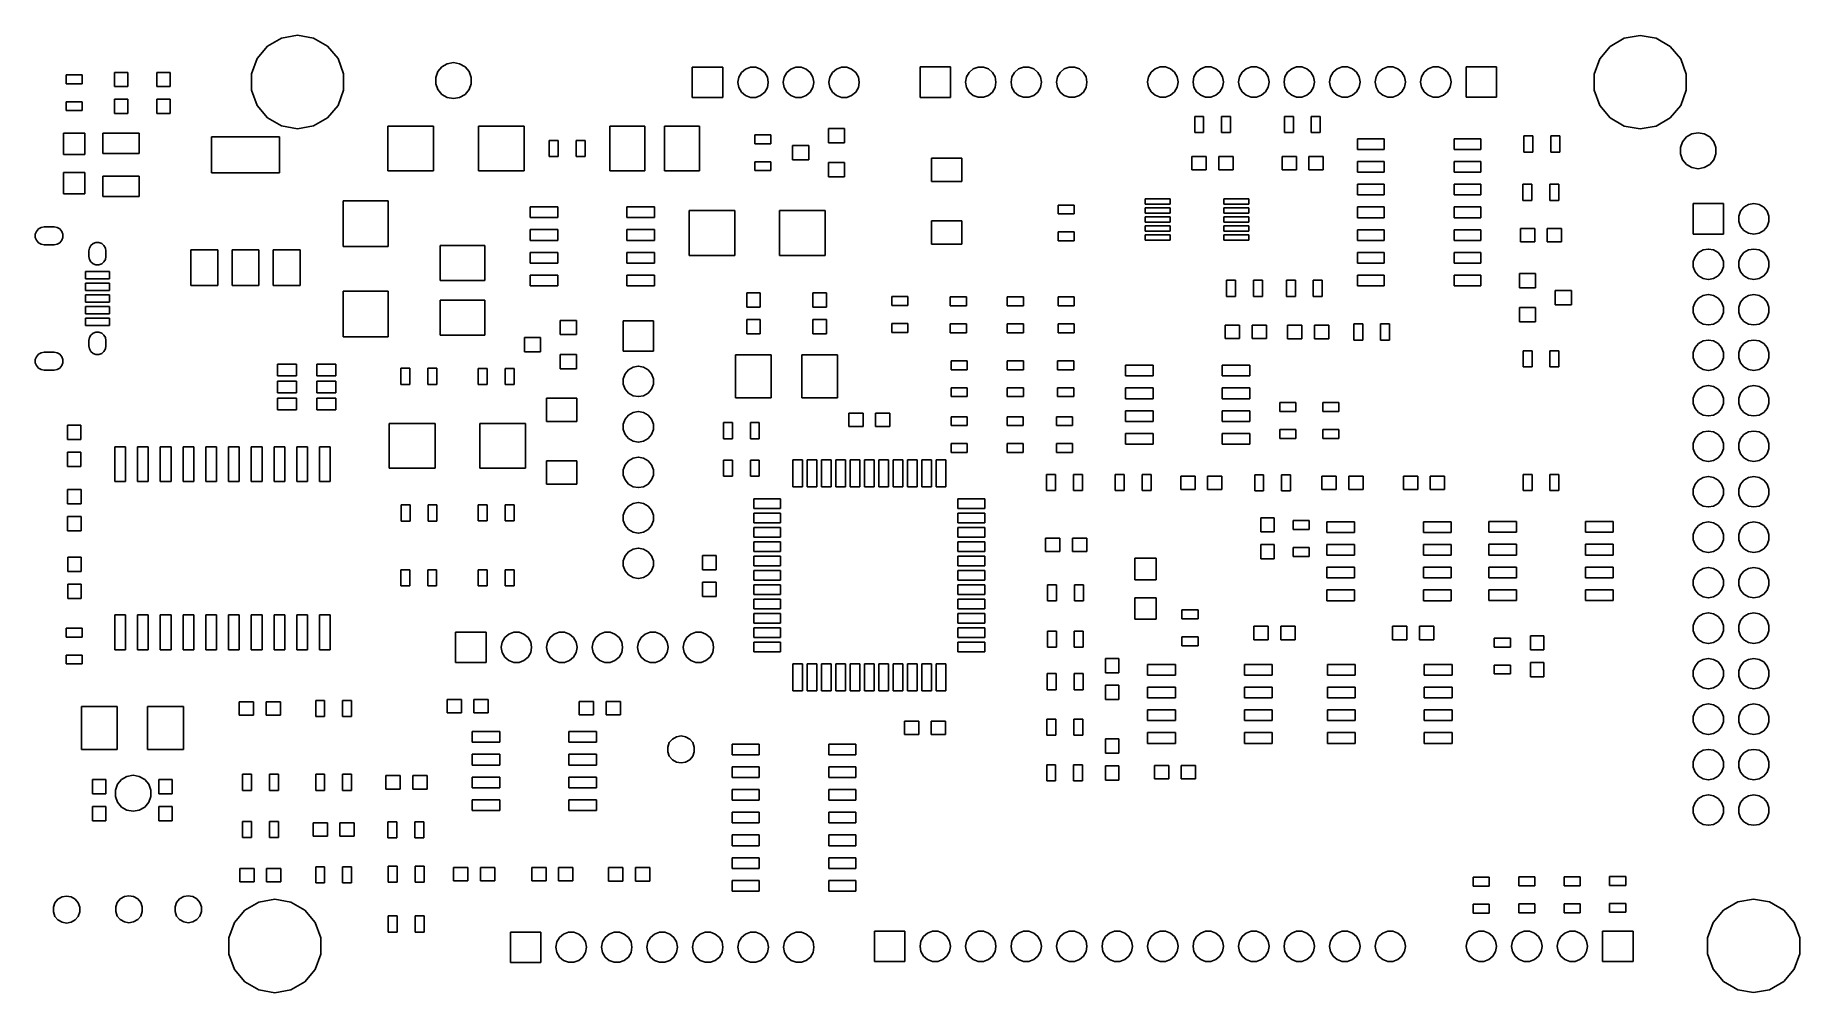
# Model space of a CAD drawing. Extents: x 91.5 to 190, y -113.6 to -60.2.
import ezdxf

# ---------------------------------------------------------------- set-up
doc = ezdxf.new("R2010")
doc.units = 0
doc.header["$MEASUREMENT"] = 0
doc.layers.add('BLACK', color=7, linetype='CONTINUOUS')

msp = doc.modelspace()

# ---------------------------------------------------------------- linework, layer by layer
at = {"layer": 'Black'}
for p, q in [((103.89, -61.465), (104.472, -60.7707)), ((104.472, -60.7707), (105.257, -60.3175)), ((105.257, -60.3175), (106.15, -60.1601)), ((106.15, -60.1601), (107.043, -60.3175)), ((107.043, -60.3175), (107.828, -60.7707)), ((107.828, -60.7707), (108.41, -61.465)), ((178.83, -61.475), (179.412, -60.7807)), ((179.412, -60.7807), (180.197, -60.3275)), ((180.197, -60.3275), (181.09, -60.1701)), ((181.09, -60.1701), (181.983, -60.3275)), ((181.983, -60.3275), (182.768, -60.7807)), ((182.768, -60.7807), (183.35, -61.475)), ((103.58, -62.3168), (103.89, -61.465)), ((108.41, -61.465), (108.72, -62.3168)), ((113.981, -62.1881), (114.205, -61.921)), ((114.205, -61.921), (114.507, -61.7467)), ((114.507, -61.7467), (114.85, -61.6862)), ((114.85, -61.6862), (115.193, -61.7467)), ((115.193, -61.7467), (115.495, -61.921)), ((115.495, -61.921), (115.719, -62.1881)), ((128.18, -63.64), (128.18, -61.94)), ((128.18, -61.94), (129.88, -61.94)), ((129.88, -61.94), (129.88, -63.64)), ((131.145, -62.0506), (131.422, -61.9497)), ((131.422, -61.9497), (131.718, -61.9497)), ((131.718, -61.9497), (131.995, -62.0506)), ((133.685, -62.0506), (133.962, -61.9497)), ((133.962, -61.9497), (134.258, -61.9497)), ((134.258, -61.9497), (134.535, -62.0506)), ((136.225, -62.0506), (136.502, -61.9497)), ((136.502, -61.9497), (136.798, -61.9497)), ((136.798, -61.9497), (137.075, -62.0506)), ((140.89, -63.63), (140.89, -61.93)), ((140.89, -61.93), (142.59, -61.93)), ((142.59, -61.93), (142.59, -63.63)), ((143.629, -62.2304), (143.855, -62.0406)), ((143.855, -62.0406), (144.132, -61.9397)), ((144.132, -61.9397), (144.428, -61.9397)), ((144.428, -61.9397), (144.705, -62.0406)), ((144.705, -62.0406), (144.931, -62.2304)), ((146.169, -62.2304), (146.395, -62.0406)), ((146.395, -62.0406), (146.672, -61.9397)), ((146.672, -61.9397), (146.968, -61.9397)), ((146.968, -61.9397), (147.245, -62.0406)), ((147.245, -62.0406), (147.471, -62.2304)), ((148.709, -62.2304), (148.935, -62.0406)), ((148.935, -62.0406), (149.212, -61.9397)), ((149.212, -61.9397), (149.508, -61.9397)), ((149.508, -61.9397), (149.785, -62.0406)), ((149.785, -62.0406), (150.011, -62.2304)), ((153.789, -62.2204), (154.015, -62.0306)), ((154.015, -62.0306), (154.292, -61.9297)), ((154.292, -61.9297), (154.588, -61.9297)), ((154.588, -61.9297), (154.865, -62.0306)), ((154.865, -62.0306), (155.091, -62.2204)), ((156.329, -62.2204), (156.555, -62.0306)), ((156.555, -62.0306), (156.832, -61.9297)), ((156.832, -61.9297), (157.128, -61.9297)), ((157.128, -61.9297), (157.405, -62.0306)), ((157.405, -62.0306), (157.631, -62.2204)), ((158.869, -62.2204), (159.095, -62.0306)), ((159.095, -62.0306), (159.372, -61.9297)), ((159.372, -61.9297), (159.668, -61.9297)), ((159.668, -61.9297), (159.945, -62.0306)), ((159.945, -62.0306), (160.171, -62.2204)), ((161.409, -62.2204), (161.635, -62.0306)), ((161.635, -62.0306), (161.912, -61.9297)), ((161.912, -61.9297), (162.208, -61.9297)), ((162.208, -61.9297), (162.485, -62.0306)), ((162.485, -62.0306), (162.711, -62.2204)), ((163.949, -62.2204), (164.175, -62.0306)), ((164.175, -62.0306), (164.452, -61.9297)), ((164.452, -61.9297), (164.748, -61.9297)), ((164.748, -61.9297), (165.025, -62.0306)), ((165.025, -62.0306), (165.251, -62.2204)), ((166.489, -62.2204), (166.715, -62.0306)), ((166.715, -62.0306), (166.992, -61.9297)), ((166.992, -61.9297), (167.288, -61.9297)), ((167.288, -61.9297), (167.565, -62.0306)), ((167.565, -62.0306), (167.791, -62.2204)), ((169.029, -62.2204), (169.255, -62.0306)), ((169.255, -62.0306), (169.532, -61.9297)), ((169.532, -61.9297), (169.828, -61.9297)), ((169.828, -61.9297), (170.105, -62.0306)), ((170.105, -62.0306), (170.331, -62.2204)), ((171.37, -63.62), (171.37, -61.92)), ((171.37, -61.92), (173.07, -61.92)), ((173.07, -61.92), (173.07, -63.62)), ((178.52, -62.3268), (178.83, -61.475)), ((183.35, -61.475), (183.66, -62.3268)), ((93.23, -62.87), (93.23, -62.37)), ((93.23, -62.37), (94.13, -62.37)), ((94.13, -62.87), (93.23, -62.87)), ((94.13, -62.37), (94.13, -62.87)), ((95.925, -63.03), (95.925, -62.23)), ((95.925, -62.23), (96.675, -62.23)), ((96.675, -62.23), (96.675, -63.03)), ((98.285, -63.03), (98.285, -62.23)), ((98.285, -62.23), (99.035, -62.23)), ((99.035, -62.23), (99.035, -63.03)), ((103.58, -63.2232), (103.58, -62.3168)), ((108.72, -62.3168), (108.72, -63.2232)), ((113.861, -62.5157), (113.981, -62.1881)), ((113.861, -62.8643), (113.861, -62.5157)), ((113.981, -63.1919), (113.861, -62.8643)), ((115.719, -62.1881), (115.839, -62.5157)), ((115.839, -62.8643), (115.719, -63.1919)), ((115.839, -62.5157), (115.839, -62.8643)), ((130.72, -62.7868), (130.771, -62.496)), ((130.72, -62.7932), (130.72, -62.7868)), ((130.771, -63.084), (130.72, -62.7932)), ((130.771, -62.496), (130.919, -62.2404)), ((130.919, -62.2404), (131.145, -62.0506)), ((131.995, -62.0506), (132.221, -62.2404)), ((132.221, -62.2404), (132.369, -62.496)), ((132.369, -62.496), (132.42, -62.7868)), ((132.42, -62.7932), (132.369, -63.084)), ((132.42, -62.7868), (132.42, -62.7932)), ((133.26, -62.7868), (133.311, -62.496)), ((133.26, -62.7932), (133.26, -62.7868)), ((133.311, -63.084), (133.26, -62.7932)), ((133.311, -62.496), (133.459, -62.2404)), ((133.459, -62.2404), (133.685, -62.0506)), ((134.535, -62.0506), (134.761, -62.2404)), ((134.761, -62.2404), (134.909, -62.496)), ((134.909, -62.496), (134.96, -62.7868)), ((134.96, -62.7932), (134.909, -63.084)), ((134.96, -62.7868), (134.96, -62.7932)), ((135.8, -62.7868), (135.851, -62.496)), ((135.8, -62.7932), (135.8, -62.7868)), ((135.851, -63.084), (135.8, -62.7932)), ((135.851, -62.496), (135.999, -62.2404)), ((135.999, -62.2404), (136.225, -62.0506)), ((137.075, -62.0506), (137.301, -62.2404)), ((137.301, -62.2404), (137.449, -62.496)), ((137.449, -62.496), (137.5, -62.7868)), ((137.5, -62.7932), (137.449, -63.084)), ((137.5, -62.7868), (137.5, -62.7932)), ((143.43, -62.7768), (143.481, -62.486)), ((143.43, -62.7832), (143.43, -62.7768)), ((143.481, -63.074), (143.43, -62.7832)), ((143.481, -62.486), (143.629, -62.2304)), ((144.931, -62.2304), (145.079, -62.486)), ((145.079, -62.486), (145.13, -62.7768)), ((145.13, -62.7832), (145.079, -63.074)), ((145.13, -62.7768), (145.13, -62.7832)), ((145.97, -62.7768), (146.021, -62.486)), ((145.97, -62.7832), (145.97, -62.7768)), ((146.021, -63.074), (145.97, -62.7832)), ((146.021, -62.486), (146.169, -62.2304)), ((147.471, -62.2304), (147.619, -62.486)), ((147.619, -62.486), (147.67, -62.7768)), ((147.67, -62.7832), (147.619, -63.074)), ((147.67, -62.7768), (147.67, -62.7832)), ((148.51, -62.7768), (148.561, -62.486)), ((148.51, -62.7832), (148.51, -62.7768)), ((148.561, -63.074), (148.51, -62.7832)), ((148.561, -62.486), (148.709, -62.2304)), ((150.011, -62.2304), (150.159, -62.486)), ((150.159, -62.486), (150.21, -62.7768)), ((150.21, -62.7832), (150.159, -63.074)), ((150.21, -62.7768), (150.21, -62.7832)), ((153.59, -62.7668), (153.641, -62.476)), ((153.59, -62.7732), (153.59, -62.7668)), ((153.641, -63.064), (153.59, -62.7732)), ((153.641, -62.476), (153.789, -62.2204)), ((155.091, -62.2204), (155.239, -62.476)), ((155.239, -62.476), (155.29, -62.7668)), ((155.29, -62.7732), (155.239, -63.064)), ((155.29, -62.7668), (155.29, -62.7732)), ((156.13, -62.7668), (156.181, -62.476)), ((156.13, -62.7732), (156.13, -62.7668)), ((156.181, -63.064), (156.13, -62.7732)), ((156.181, -62.476), (156.329, -62.2204)), ((157.631, -62.2204), (157.779, -62.476)), ((157.779, -62.476), (157.83, -62.7668)), ((157.83, -62.7732), (157.779, -63.064)), ((157.83, -62.7668), (157.83, -62.7732)), ((158.67, -62.7668), (158.721, -62.476)), ((158.67, -62.7732), (158.67, -62.7668)), ((158.721, -63.064), (158.67, -62.7732)), ((158.721, -62.476), (158.869, -62.2204)), ((160.171, -62.2204), (160.319, -62.476)), ((160.319, -62.476), (160.37, -62.7668)), ((160.37, -62.7732), (160.319, -63.064)), ((160.37, -62.7668), (160.37, -62.7732)), ((161.21, -62.7668), (161.261, -62.476)), ((161.21, -62.7732), (161.21, -62.7668)), ((161.261, -63.064), (161.21, -62.7732)), ((161.261, -62.476), (161.409, -62.2204)), ((162.711, -62.2204), (162.859, -62.476)), ((162.859, -62.476), (162.91, -62.7668)), ((162.91, -62.7732), (162.859, -63.064)), ((162.91, -62.7668), (162.91, -62.7732)), ((163.75, -62.7668), (163.801, -62.476)), ((163.75, -62.7732), (163.75, -62.7668)), ((163.801, -63.064), (163.75, -62.7732)), ((163.801, -62.476), (163.949, -62.2204)), ((165.251, -62.2204), (165.399, -62.476)), ((165.399, -62.476), (165.45, -62.7668)), ((165.45, -62.7732), (165.399, -63.064)), ((165.45, -62.7668), (165.45, -62.7732)), ((166.29, -62.7668), (166.341, -62.476)), ((166.29, -62.7732), (166.29, -62.7668)), ((166.341, -63.064), (166.29, -62.7732)), ((166.341, -62.476), (166.489, -62.2204)), ((167.791, -62.2204), (167.939, -62.476)), ((167.939, -62.476), (167.99, -62.7668)), ((167.99, -62.7732), (167.939, -63.064)), ((167.99, -62.7668), (167.99, -62.7732)), ((168.83, -62.7668), (168.881, -62.476)), ((168.83, -62.7732), (168.83, -62.7668)), ((168.881, -63.064), (168.83, -62.7732)), ((168.881, -62.476), (169.029, -62.2204)), ((170.331, -62.2204), (170.479, -62.476)), ((170.479, -62.476), (170.53, -62.7668)), ((170.53, -62.7732), (170.479, -63.064)), ((170.53, -62.7668), (170.53, -62.7732)), ((178.52, -63.2332), (178.52, -62.3268)), ((183.66, -62.3268), (183.66, -63.2332)), ((93.23, -64.37), (93.23, -63.87)), ((93.23, -63.87), (94.13, -63.87)), ((94.13, -63.87), (94.13, -64.37)), ((96.675, -63.03), (95.925, -63.03)), ((95.925, -64.53), (95.925, -63.73)), ((95.925, -63.73), (96.675, -63.73)), ((96.675, -63.73), (96.675, -64.53)), ((99.035, -63.03), (98.285, -63.03)), ((98.285, -64.53), (98.285, -63.73)), ((98.285, -63.73), (99.035, -63.73)), ((99.035, -63.73), (99.035, -64.53)), ((103.89, -64.075), (103.58, -63.2232)), ((108.72, -63.2232), (108.41, -64.075)), ((114.205, -63.459), (113.981, -63.1919)), ((114.507, -63.6333), (114.205, -63.459)), ((114.85, -63.6938), (114.507, -63.6333)), ((115.193, -63.6333), (114.85, -63.6938)), ((115.495, -63.459), (115.193, -63.6333)), ((115.719, -63.1919), (115.495, -63.459)), ((129.88, -63.64), (128.18, -63.64)), ((130.919, -63.3396), (130.771, -63.084)), ((131.145, -63.5294), (130.919, -63.3396)), ((131.422, -63.6303), (131.145, -63.5294)), ((131.718, -63.6303), (131.422, -63.6303)), ((131.995, -63.5294), (131.718, -63.6303)), ((132.221, -63.3396), (131.995, -63.5294)), ((132.369, -63.084), (132.221, -63.3396)), ((133.459, -63.3396), (133.311, -63.084)), ((133.685, -63.5294), (133.459, -63.3396)), ((133.962, -63.6303), (133.685, -63.5294)), ((134.258, -63.6303), (133.962, -63.6303)), ((134.535, -63.5294), (134.258, -63.6303)), ((134.761, -63.3396), (134.535, -63.5294)), ((134.909, -63.084), (134.761, -63.3396)), ((135.999, -63.3396), (135.851, -63.084)), ((136.225, -63.5294), (135.999, -63.3396)), ((136.502, -63.6303), (136.225, -63.5294)), ((136.798, -63.6303), (136.502, -63.6303)), ((137.075, -63.5294), (136.798, -63.6303)), ((137.301, -63.3396), (137.075, -63.5294)), ((137.449, -63.084), (137.301, -63.3396)), ((142.59, -63.63), (140.89, -63.63)), ((143.629, -63.3296), (143.481, -63.074)), ((143.855, -63.5194), (143.629, -63.3296)), ((144.132, -63.6203), (143.855, -63.5194)), ((144.428, -63.6203), (144.132, -63.6203)), ((144.705, -63.5194), (144.428, -63.6203)), ((144.931, -63.3296), (144.705, -63.5194)), ((145.079, -63.074), (144.931, -63.3296)), ((146.169, -63.3296), (146.021, -63.074)), ((146.395, -63.5194), (146.169, -63.3296)), ((146.672, -63.6203), (146.395, -63.5194)), ((146.968, -63.6203), (146.672, -63.6203)), ((147.245, -63.5194), (146.968, -63.6203)), ((147.471, -63.3296), (147.245, -63.5194)), ((147.619, -63.074), (147.471, -63.3296)), ((148.709, -63.3296), (148.561, -63.074)), ((148.935, -63.5194), (148.709, -63.3296)), ((149.212, -63.6203), (148.935, -63.5194)), ((149.508, -63.6203), (149.212, -63.6203)), ((149.785, -63.5194), (149.508, -63.6203)), ((150.011, -63.3296), (149.785, -63.5194)), ((150.159, -63.074), (150.011, -63.3296)), ((153.789, -63.3196), (153.641, -63.064)), ((154.015, -63.5094), (153.789, -63.3196)), ((154.292, -63.6103), (154.015, -63.5094)), ((154.588, -63.6103), (154.292, -63.6103)), ((154.865, -63.5094), (154.588, -63.6103)), ((155.091, -63.3196), (154.865, -63.5094)), ((155.239, -63.064), (155.091, -63.3196)), ((156.329, -63.3196), (156.181, -63.064)), ((156.555, -63.5094), (156.329, -63.3196)), ((156.832, -63.6103), (156.555, -63.5094)), ((157.128, -63.6103), (156.832, -63.6103)), ((157.405, -63.5094), (157.128, -63.6103)), ((157.631, -63.3196), (157.405, -63.5094)), ((157.779, -63.064), (157.631, -63.3196)), ((158.869, -63.3196), (158.721, -63.064)), ((159.095, -63.5094), (158.869, -63.3196)), ((159.372, -63.6103), (159.095, -63.5094)), ((159.668, -63.6103), (159.372, -63.6103)), ((159.945, -63.5094), (159.668, -63.6103)), ((160.171, -63.3196), (159.945, -63.5094)), ((160.319, -63.064), (160.171, -63.3196)), ((161.409, -63.3196), (161.261, -63.064)), ((161.635, -63.5094), (161.409, -63.3196)), ((161.912, -63.6103), (161.635, -63.5094)), ((162.208, -63.6103), (161.912, -63.6103)), ((162.485, -63.5094), (162.208, -63.6103)), ((162.711, -63.3196), (162.485, -63.5094)), ((162.859, -63.064), (162.711, -63.3196)), ((163.949, -63.3196), (163.801, -63.064)), ((164.175, -63.5094), (163.949, -63.3196)), ((164.452, -63.6103), (164.175, -63.5094)), ((164.748, -63.6103), (164.452, -63.6103)), ((165.025, -63.5094), (164.748, -63.6103)), ((165.251, -63.3196), (165.025, -63.5094)), ((165.399, -63.064), (165.251, -63.3196)), ((166.489, -63.3196), (166.341, -63.064)), ((166.715, -63.5094), (166.489, -63.3196)), ((166.992, -63.6103), (166.715, -63.5094)), ((167.288, -63.6103), (166.992, -63.6103)), ((167.565, -63.5094), (167.288, -63.6103)), ((167.791, -63.3196), (167.565, -63.5094)), ((167.939, -63.064), (167.791, -63.3196)), ((169.029, -63.3196), (168.881, -63.064)), ((169.255, -63.5094), (169.029, -63.3196)), ((169.532, -63.6103), (169.255, -63.5094)), ((169.828, -63.6103), (169.532, -63.6103)), ((170.105, -63.5094), (169.828, -63.6103)), ((170.331, -63.3196), (170.105, -63.5094)), ((170.479, -63.064), (170.331, -63.3196)), ((173.07, -63.62), (171.37, -63.62)), ((178.83, -64.085), (178.52, -63.2332)), ((183.66, -63.2332), (183.35, -64.085)), ((94.13, -64.37), (93.23, -64.37)), ((96.675, -64.53), (95.925, -64.53)), ((99.035, -64.53), (98.285, -64.53)), ((104.472, -64.7693), (103.89, -64.075)), ((105.257, -65.2225), (104.472, -64.7693)), ((107.828, -64.7693), (107.043, -65.2225)), ((108.41, -64.075), (107.828, -64.7693)), ((156.22, -65.59), (156.22, -64.69)), ((156.22, -64.69), (156.72, -64.69)), ((156.72, -64.69), (156.72, -65.59)), ((157.72, -65.59), (157.72, -64.69)), ((157.72, -64.69), (158.22, -64.69)), ((158.22, -64.69), (158.22, -65.59)), ((161.23, -65.59), (161.23, -64.69)), ((161.23, -64.69), (161.73, -64.69)), ((161.73, -64.69), (161.73, -65.59)), ((162.73, -65.59), (162.73, -64.69)), ((162.73, -64.69), (163.23, -64.69)), ((163.23, -64.69), (163.23, -65.59)), ((179.412, -64.7793), (178.83, -64.085)), ((180.197, -65.2325), (179.412, -64.7793)), ((182.768, -64.7793), (181.983, -65.2325)), ((183.35, -64.085), (182.768, -64.7793)), ((93.08, -66.82), (93.08, -65.62)), ((93.08, -65.62), (94.28, -65.62)), ((94.28, -65.62), (94.28, -66.82)), ((95.285, -66.77), (95.285, -65.63)), ((95.285, -65.63), (97.315, -65.63)), ((97.315, -65.63), (97.315, -66.77)), ((101.34, -67.84), (101.34, -65.84)), ((101.34, -65.84), (105.14, -65.84)), ((105.14, -65.84), (105.14, -67.84)), ((106.15, -65.3799), (105.257, -65.2225)), ((107.043, -65.2225), (106.15, -65.3799)), ((111.19, -67.73), (111.19, -65.23)), ((111.19, -65.23), (113.74, -65.23)), ((113.74, -65.23), (113.74, -67.73)), ((116.24, -67.73), (116.24, -65.23)), ((116.24, -65.23), (118.79, -65.23)), ((118.79, -65.23), (118.79, -67.73)), ((123.58, -67.73), (123.58, -65.23)), ((123.58, -65.23), (125.53, -65.23)), ((125.53, -65.23), (125.53, -67.73)), ((126.63, -67.73), (126.63, -65.23)), ((126.63, -65.23), (128.58, -65.23)), ((128.58, -65.23), (128.58, -67.73)), ((131.67, -66.22), (131.67, -65.72)), ((131.67, -65.72), (132.57, -65.72)), ((132.57, -65.72), (132.57, -66.22)), ((135.78, -66.16), (135.78, -65.36)), ((135.78, -65.36), (136.68, -65.36)), ((136.68, -65.36), (136.68, -66.16)), ((156.72, -65.59), (156.22, -65.59)), ((158.22, -65.59), (157.72, -65.59)), ((161.73, -65.59), (161.23, -65.59)), ((163.23, -65.59), (162.73, -65.59)), ((165.3, -66.54), (165.3, -65.94)), ((165.3, -65.94), (166.8, -65.94)), ((166.8, -65.94), (166.8, -66.54)), ((170.7, -66.54), (170.7, -65.94)), ((170.7, -65.94), (172.2, -65.94)), ((172.2, -65.94), (172.2, -66.54)), ((174.6, -66.68), (174.6, -65.78)), ((174.6, -65.78), (175.1, -65.78)), ((175.1, -65.78), (175.1, -66.68)), ((176.1, -66.68), (176.1, -65.78)), ((176.1, -65.78), (176.6, -65.78)), ((176.6, -65.78), (176.6, -66.68)), ((181.09, -65.3899), (180.197, -65.2325)), ((181.983, -65.2325), (181.09, -65.3899)), ((183.451, -66.1081), (183.675, -65.841)), ((183.675, -65.841), (183.977, -65.6667)), ((183.977, -65.6667), (184.32, -65.6062)), ((184.32, -65.6062), (184.663, -65.6667)), ((184.663, -65.6667), (184.965, -65.841)), ((184.965, -65.841), (185.189, -66.1081)), ((94.28, -66.82), (93.08, -66.82)), ((97.315, -66.77), (95.285, -66.77)), ((120.2, -66.93), (120.2, -66.03)), ((120.2, -66.03), (120.7, -66.03)), ((120.7, -66.93), (120.2, -66.93)), ((120.7, -66.03), (120.7, -66.93)), ((121.7, -66.93), (121.7, -66.03)), ((121.7, -66.03), (122.2, -66.03)), ((122.2, -66.93), (121.7, -66.93)), ((122.2, -66.03), (122.2, -66.93)), ((132.57, -66.22), (131.67, -66.22)), ((133.78, -67.11), (133.78, -66.31)), ((133.78, -66.31), (134.68, -66.31)), ((134.68, -66.31), (134.68, -67.11)), ((136.68, -66.16), (135.78, -66.16)), ((156.07, -67.675), (156.07, -66.925)), ((156.07, -66.925), (156.87, -66.925)), ((156.87, -66.925), (156.87, -67.675)), ((157.57, -67.675), (157.57, -66.925)), ((157.57, -66.925), (158.37, -66.925)), ((158.37, -66.925), (158.37, -67.675)), ((161.1, -67.675), (161.1, -66.925)), ((161.1, -66.925), (161.9, -66.925)), ((161.9, -66.925), (161.9, -67.675)), ((162.6, -67.675), (162.6, -66.925)), ((162.6, -66.925), (163.4, -66.925)), ((163.4, -66.925), (163.4, -67.675)), ((166.8, -66.54), (165.3, -66.54)), ((172.2, -66.54), (170.7, -66.54)), ((175.1, -66.68), (174.6, -66.68)), ((176.6, -66.68), (176.1, -66.68)), ((183.331, -66.4357), (183.451, -66.1081)), ((183.331, -66.7843), (183.331, -66.4357)), ((183.451, -67.1119), (183.331, -66.7843)), ((185.189, -66.1081), (185.309, -66.4357)), ((185.309, -66.7843), (185.189, -67.1119)), ((185.309, -66.4357), (185.309, -66.7843)), ((93.08, -69.02), (93.08, -67.82)), ((93.08, -67.82), (94.28, -67.82)), ((94.28, -67.82), (94.28, -69.02)), ((105.14, -67.84), (101.34, -67.84)), ((113.74, -67.73), (111.19, -67.73)), ((118.79, -67.73), (116.24, -67.73)), ((125.53, -67.73), (123.58, -67.73)), ((128.58, -67.73), (126.63, -67.73)), ((131.67, -67.72), (131.67, -67.22)), ((131.67, -67.22), (132.57, -67.22)), ((132.57, -67.72), (131.67, -67.72)), ((132.57, -67.22), (132.57, -67.72)), ((134.68, -67.11), (133.78, -67.11)), ((135.78, -68.06), (135.78, -67.26)), ((135.78, -67.26), (136.68, -67.26)), ((136.68, -67.26), (136.68, -68.06)), ((141.53, -68.32), (141.53, -67.02)), ((141.53, -67.02), (143.23, -67.02)), ((143.23, -67.02), (143.23, -68.32)), ((156.87, -67.675), (156.07, -67.675)), ((158.37, -67.675), (157.57, -67.675)), ((161.9, -67.675), (161.1, -67.675)), ((163.4, -67.675), (162.6, -67.675)), ((165.3, -67.81), (165.3, -67.21)), ((165.3, -67.21), (166.8, -67.21)), ((166.8, -67.81), (165.3, -67.81)), ((166.8, -67.21), (166.8, -67.81)), ((170.7, -67.81), (170.7, -67.21)), ((170.7, -67.21), (172.2, -67.21)), ((172.2, -67.81), (170.7, -67.81)), ((172.2, -67.21), (172.2, -67.81)), ((183.675, -67.379), (183.451, -67.1119)), ((183.977, -67.5533), (183.675, -67.379)), ((184.32, -67.6138), (183.977, -67.5533)), ((184.663, -67.5533), (184.32, -67.6138)), ((184.965, -67.379), (184.663, -67.5533)), ((185.189, -67.1119), (184.965, -67.379)), ((95.285, -69.17), (95.285, -68.03)), ((95.285, -68.03), (97.315, -68.03)), ((97.315, -68.03), (97.315, -69.17)), ((136.68, -68.06), (135.78, -68.06)), ((143.23, -68.32), (141.53, -68.32)), ((165.3, -69.08), (165.3, -68.48)), ((165.3, -68.48), (166.8, -68.48)), ((166.8, -68.48), (166.8, -69.08)), ((170.7, -69.08), (170.7, -68.48)), ((170.7, -68.48), (172.2, -68.48)), ((172.2, -68.48), (172.2, -69.08)), ((174.54, -69.38), (174.54, -68.48)), ((174.54, -68.48), (175.04, -68.48)), ((175.04, -68.48), (175.04, -69.38)), ((176.04, -69.38), (176.04, -68.48)), ((176.04, -68.48), (176.54, -68.48)), ((176.54, -68.48), (176.54, -69.38)), ((94.28, -69.02), (93.08, -69.02)), ((97.315, -69.17), (95.285, -69.17)), ((108.7, -71.95), (108.7, -69.4)), ((108.7, -69.4), (111.2, -69.4)), ((111.2, -69.4), (111.2, -71.95)), ((119.125, -70.345), (119.125, -69.745)), ((119.125, -69.745), (120.675, -69.745)), ((120.675, -69.745), (120.675, -70.345)), ((124.525, -70.345), (124.525, -69.745)), ((124.525, -69.745), (126.075, -69.745)), ((126.075, -69.745), (126.075, -70.345)), ((148.6, -70.14), (148.6, -69.64)), ((148.6, -69.64), (149.5, -69.64)), ((149.5, -69.64), (149.5, -70.14)), ((153.45, -69.6), (153.45, -69.3)), ((153.45, -69.3), (154.85, -69.3)), ((154.85, -69.6), (153.45, -69.6)), ((153.45, -70.1), (153.45, -69.8)), ((153.45, -69.8), (154.85, -69.8)), ((154.85, -69.3), (154.85, -69.6)), ((154.85, -69.8), (154.85, -70.1)), ((157.85, -69.6), (157.85, -69.3)), ((157.85, -69.3), (159.25, -69.3)), ((159.25, -69.6), (157.85, -69.6)), ((157.85, -70.1), (157.85, -69.8)), ((157.85, -69.8), (159.25, -69.8)), ((159.25, -69.3), (159.25, -69.6)), ((159.25, -69.8), (159.25, -70.1)), ((166.8, -69.08), (165.3, -69.08)), ((165.3, -70.35), (165.3, -69.75)), ((165.3, -69.75), (166.8, -69.75)), ((166.8, -69.75), (166.8, -70.35)), ((172.2, -69.08), (170.7, -69.08)), ((170.7, -70.35), (170.7, -69.75)), ((170.7, -69.75), (172.2, -69.75)), ((172.2, -69.75), (172.2, -70.35)), ((175.04, -69.38), (174.54, -69.38)), ((176.54, -69.38), (176.04, -69.38)), ((184.04, -71.26), (184.04, -69.56)), ((184.04, -69.56), (185.74, -69.56)), ((185.74, -69.56), (185.74, -71.26)), ((186.691, -69.985), (186.88, -69.7589)), ((186.88, -69.7589), (187.136, -69.6113)), ((187.136, -69.6113), (187.427, -69.56)), ((187.427, -69.56), (187.433, -69.56)), ((187.433, -69.56), (187.724, -69.6113)), ((187.724, -69.6113), (187.98, -69.7589)), ((187.98, -69.7589), (188.169, -69.985)), ((91.6806, -70.977), (91.831, -70.8902)), ((91.831, -70.8902), (92.002, -70.86)), ((92.002, -70.86), (92.558, -70.86)), ((92.558, -70.86), (92.729, -70.8902)), ((92.729, -70.8902), (92.8794, -70.977)), ((120.675, -70.345), (119.125, -70.345)), ((126.075, -70.345), (124.525, -70.345)), ((128, -72.45), (128, -69.95)), ((128, -69.95), (130.55, -69.95)), ((130.55, -69.95), (130.55, -72.45)), ((133.05, -72.45), (133.05, -69.95)), ((133.05, -69.95), (135.6, -69.95)), ((135.6, -69.95), (135.6, -72.45)), ((141.53, -71.82), (141.53, -70.52)), ((141.53, -70.52), (143.23, -70.52)), ((143.23, -70.52), (143.23, -71.82)), ((149.5, -70.14), (148.6, -70.14)), ((154.85, -70.1), (153.45, -70.1)), ((153.45, -70.6), (153.45, -70.3)), ((153.45, -70.3), (154.85, -70.3)), ((154.85, -70.6), (153.45, -70.6)), ((153.45, -71.1), (153.45, -70.8)), ((153.45, -70.8), (154.85, -70.8)), ((154.85, -70.3), (154.85, -70.6)), ((154.85, -70.8), (154.85, -71.1)), ((159.25, -70.1), (157.85, -70.1)), ((157.85, -70.6), (157.85, -70.3)), ((157.85, -70.3), (159.25, -70.3)), ((159.25, -70.6), (157.85, -70.6)), ((157.85, -71.1), (157.85, -70.8)), ((157.85, -70.8), (159.25, -70.8)), ((159.25, -70.3), (159.25, -70.6)), ((159.25, -70.8), (159.25, -71.1)), ((166.8, -70.35), (165.3, -70.35)), ((172.2, -70.35), (170.7, -70.35)), ((186.59, -70.2624), (186.691, -69.985)), ((186.59, -70.5576), (186.59, -70.2624)), ((186.691, -70.835), (186.59, -70.5576)), ((186.88, -71.0611), (186.691, -70.835)), ((188.169, -70.835), (187.98, -71.0611)), ((188.169, -69.985), (188.27, -70.2624)), ((188.27, -70.5576), (188.169, -70.835)), ((188.27, -70.2624), (188.27, -70.5576)), ((91.5096, -71.2732), (91.569, -71.11)), ((91.5096, -71.4468), (91.5096, -71.2732)), ((91.569, -71.61), (91.5096, -71.4468)), ((91.569, -71.11), (91.6806, -70.977)), ((91.6806, -71.743), (91.569, -71.61)), ((91.831, -71.8298), (91.6806, -71.743)), ((92.002, -71.86), (91.831, -71.8298)), ((92.558, -71.86), (92.002, -71.86)), ((92.729, -71.8298), (92.558, -71.86)), ((92.8794, -71.743), (92.729, -71.8298)), ((92.8794, -70.977), (92.991, -71.11)), ((92.991, -71.61), (92.8794, -71.743)), ((92.991, -71.11), (93.0504, -71.2732)), ((93.0504, -71.4468), (92.991, -71.61)), ((93.0504, -71.2732), (93.0504, -71.4468)), ((94.6161, -71.9023), (94.7425, -71.7963)), ((94.7425, -71.7963), (94.8975, -71.7398)), ((94.8975, -71.7398), (95.0625, -71.7398)), ((95.0625, -71.7398), (95.2175, -71.7963)), ((95.2175, -71.7963), (95.3439, -71.9023)), ((119.125, -71.615), (119.125, -71.015)), ((119.125, -71.015), (120.675, -71.015)), ((120.675, -71.615), (119.125, -71.615)), ((120.675, -71.015), (120.675, -71.615)), ((124.525, -71.615), (124.525, -71.015)), ((124.525, -71.015), (126.075, -71.015)), ((126.075, -71.615), (124.525, -71.615)), ((126.075, -71.015), (126.075, -71.615)), ((143.23, -71.82), (141.53, -71.82)), ((148.6, -71.64), (148.6, -71.14)), ((148.6, -71.14), (149.5, -71.14)), ((149.5, -71.64), (148.6, -71.64)), ((149.5, -71.14), (149.5, -71.64)), ((154.85, -71.1), (153.45, -71.1)), ((153.45, -71.6), (153.45, -71.3)), ((153.45, -71.3), (154.85, -71.3)), ((154.85, -71.6), (153.45, -71.6)), ((154.85, -71.3), (154.85, -71.6)), ((159.25, -71.1), (157.85, -71.1)), ((157.85, -71.6), (157.85, -71.3)), ((157.85, -71.3), (159.25, -71.3)), ((159.25, -71.6), (157.85, -71.6)), ((159.25, -71.3), (159.25, -71.6)), ((165.3, -71.62), (165.3, -71.02)), ((165.3, -71.02), (166.8, -71.02)), ((166.8, -71.62), (165.3, -71.62)), ((166.8, -71.02), (166.8, -71.62)), ((170.7, -71.62), (170.7, -71.02)), ((170.7, -71.02), (172.2, -71.02)), ((172.2, -71.62), (170.7, -71.62)), ((172.2, -71.02), (172.2, -71.62)), ((174.4, -71.705), (174.4, -70.955)), ((174.4, -70.955), (175.2, -70.955)), ((175.2, -71.705), (174.4, -71.705)), ((175.2, -70.955), (175.2, -71.705)), ((175.9, -71.705), (175.9, -70.955)), ((175.9, -70.955), (176.7, -70.955)), ((176.7, -71.705), (175.9, -71.705)), ((176.7, -70.955), (176.7, -71.705)), ((185.74, -71.26), (184.04, -71.26)), ((187.136, -71.2087), (186.88, -71.0611)), ((187.427, -71.26), (187.136, -71.2087)), ((187.433, -71.26), (187.427, -71.26)), ((187.724, -71.2087), (187.433, -71.26)), ((187.98, -71.0611), (187.724, -71.2087)), ((94.505, -72.2076), (94.5336, -72.0452)), ((94.505, -72.5124), (94.505, -72.2076)), ((94.5336, -72.6748), (94.505, -72.5124)), ((94.5336, -72.0452), (94.6161, -71.9023)), ((94.6161, -72.8177), (94.5336, -72.6748)), ((94.7425, -72.9237), (94.6161, -72.8177)), ((95.3439, -72.8177), (95.2175, -72.9237)), ((95.3439, -71.9023), (95.4264, -72.0452)), ((95.4264, -72.6748), (95.3439, -72.8177)), ((95.4264, -72.0452), (95.455, -72.2076)), ((95.455, -72.5124), (95.4264, -72.6748)), ((95.455, -72.2076), (95.455, -72.5124)), ((100.19, -74.14), (100.19, -72.14)), ((100.19, -72.14), (101.69, -72.14)), ((101.69, -72.14), (101.69, -74.14)), ((102.49, -74.14), (102.49, -72.14)), ((102.49, -72.14), (103.99, -72.14)), ((103.99, -72.14), (103.99, -74.14)), ((104.79, -74.14), (104.79, -72.14)), ((104.79, -72.14), (106.29, -72.14)), ((106.29, -72.14), (106.29, -74.14)), ((111.2, -71.95), (108.7, -71.95)), ((114.1, -73.85), (114.1, -71.9)), ((114.1, -71.9), (116.6, -71.9)), ((116.6, -71.9), (116.6, -73.85)), ((119.125, -72.885), (119.125, -72.285)), ((119.125, -72.285), (120.675, -72.285)), ((120.675, -72.285), (120.675, -72.885)), ((124.525, -72.885), (124.525, -72.285)), ((124.525, -72.285), (126.075, -72.285)), ((126.075, -72.285), (126.075, -72.885)), ((130.55, -72.45), (128, -72.45)), ((135.6, -72.45), (133.05, -72.45)), ((165.3, -72.89), (165.3, -72.29)), ((165.3, -72.29), (166.8, -72.29)), ((166.8, -72.29), (166.8, -72.89)), ((170.7, -72.89), (170.7, -72.29)), ((170.7, -72.29), (172.2, -72.29)), ((172.2, -72.29), (172.2, -72.89)), ((184.05, -72.8024), (184.151, -72.525)), ((184.05, -73.0976), (184.05, -72.8024)), ((184.151, -72.525), (184.34, -72.2989)), ((184.34, -72.2989), (184.596, -72.1513)), ((184.596, -72.1513), (184.887, -72.1)), ((184.887, -72.1), (184.893, -72.1)), ((184.893, -72.1), (185.184, -72.1513)), ((185.184, -72.1513), (185.44, -72.2989)), ((185.44, -72.2989), (185.629, -72.525)), ((185.629, -72.525), (185.73, -72.8024)), ((185.73, -72.8024), (185.73, -73.0976)), ((186.59, -72.8024), (186.691, -72.525)), ((186.59, -73.0976), (186.59, -72.8024)), ((186.691, -72.525), (186.88, -72.2989)), ((186.88, -72.2989), (187.136, -72.1513)), ((187.136, -72.1513), (187.427, -72.1)), ((187.427, -72.1), (187.433, -72.1)), ((187.433, -72.1), (187.724, -72.1513)), ((187.724, -72.1513), (187.98, -72.2989)), ((187.98, -72.2989), (188.169, -72.525)), ((188.169, -72.525), (188.27, -72.8024)), ((188.27, -72.8024), (188.27, -73.0976)), ((94.305, -73.76), (94.305, -73.36)), ((94.305, -73.36), (95.655, -73.36)), ((95.655, -73.76), (94.305, -73.76)), ((94.8975, -72.9802), (94.7425, -72.9237)), ((95.0625, -72.9802), (94.8975, -72.9802)), ((95.2175, -72.9237), (95.0625, -72.9802)), ((95.655, -73.36), (95.655, -73.76)), ((116.6, -73.85), (114.1, -73.85)), ((120.675, -72.885), (119.125, -72.885)), ((119.125, -74.155), (119.125, -73.555)), ((119.125, -73.555), (120.675, -73.555)), ((120.675, -73.555), (120.675, -74.155)), ((126.075, -72.885), (124.525, -72.885)), ((124.525, -74.155), (124.525, -73.555)), ((124.525, -73.555), (126.075, -73.555)), ((126.075, -73.555), (126.075, -74.155)), ((158, -74.74), (158, -73.84)), ((158, -73.84), (158.5, -73.84)), ((158.5, -73.84), (158.5, -74.74)), ((159.5, -74.74), (159.5, -73.84)), ((159.5, -73.84), (160, -73.84)), ((160, -73.84), (160, -74.74)), ((161.34, -74.74), (161.34, -73.84)), ((161.34, -73.84), (161.84, -73.84)), ((161.84, -73.84), (161.84, -74.74)), ((162.84, -74.74), (162.84, -73.84)), ((162.84, -73.84), (163.34, -73.84)), ((163.34, -73.84), (163.34, -74.74)), ((166.8, -72.89), (165.3, -72.89)), ((165.3, -74.16), (165.3, -73.56)), ((165.3, -73.56), (166.8, -73.56)), ((166.8, -73.56), (166.8, -74.16)), ((172.2, -72.89), (170.7, -72.89)), ((170.7, -74.16), (170.7, -73.56)), ((170.7, -73.56), (172.2, -73.56)), ((172.2, -73.56), (172.2, -74.16)), ((174.35, -74.27), (174.35, -73.47)), ((174.35, -73.47), (175.25, -73.47)), ((175.25, -73.47), (175.25, -74.27)), ((184.151, -73.375), (184.05, -73.0976)), ((184.34, -73.6011), (184.151, -73.375)), ((184.596, -73.7487), (184.34, -73.6011)), ((184.887, -73.8), (184.596, -73.7487)), ((184.893, -73.8), (184.887, -73.8)), ((185.184, -73.7487), (184.893, -73.8)), ((185.44, -73.6011), (185.184, -73.7487)), ((185.629, -73.375), (185.44, -73.6011)), ((185.73, -73.0976), (185.629, -73.375)), ((186.691, -73.375), (186.59, -73.0976)), ((186.88, -73.6011), (186.691, -73.375)), ((187.136, -73.7487), (186.88, -73.6011)), ((187.427, -73.8), (187.136, -73.7487)), ((187.433, -73.8), (187.427, -73.8)), ((187.724, -73.7487), (187.433, -73.8)), ((187.98, -73.6011), (187.724, -73.7487)), ((188.169, -73.375), (187.98, -73.6011)), ((188.27, -73.0976), (188.169, -73.375)), ((94.305, -74.41), (94.305, -74.01)), ((94.305, -74.01), (95.655, -74.01)), ((95.655, -74.41), (94.305, -74.41)), ((94.305, -75.06), (94.305, -74.66)), ((94.305, -74.66), (95.655, -74.66)), ((95.655, -74.01), (95.655, -74.41)), ((95.655, -74.66), (95.655, -75.06)), ((101.69, -74.14), (100.19, -74.14)), ((103.99, -74.14), (102.49, -74.14)), ((106.29, -74.14), (104.79, -74.14)), ((108.7, -77), (108.7, -74.45)), ((108.7, -74.45), (111.2, -74.45)), ((111.2, -74.45), (111.2, -77)), ((120.675, -74.155), (119.125, -74.155)), ((126.075, -74.155), (124.525, -74.155)), ((131.225, -75.34), (131.225, -74.54)), ((131.225, -74.54), (131.975, -74.54)), ((131.975, -74.54), (131.975, -75.34)), ((134.915, -75.34), (134.915, -74.54)), ((134.915, -74.54), (135.665, -74.54)), ((135.665, -74.54), (135.665, -75.34)), ((139.31, -75.25), (139.31, -74.75)), ((139.31, -74.75), (140.21, -74.75)), ((140.21, -74.75), (140.21, -75.25)), ((142.58, -75.27), (142.58, -74.77)), ((142.58, -74.77), (143.48, -74.77)), ((143.48, -74.77), (143.48, -75.27)), ((145.76, -75.27), (145.76, -74.77)), ((145.76, -74.77), (146.66, -74.77)), ((146.66, -74.77), (146.66, -75.27)), ((148.6, -75.27), (148.6, -74.77)), ((148.6, -74.77), (149.5, -74.77)), ((149.5, -74.77), (149.5, -75.27)), ((158.5, -74.74), (158, -74.74)), ((160, -74.74), (159.5, -74.74)), ((161.84, -74.74), (161.34, -74.74)), ((163.34, -74.74), (162.84, -74.74)), ((166.8, -74.16), (165.3, -74.16)), ((172.2, -74.16), (170.7, -74.16)), ((175.25, -74.27), (174.35, -74.27)), ((176.35, -75.22), (176.35, -74.42)), ((176.35, -74.42), (177.25, -74.42)), ((177.25, -74.42), (177.25, -75.22)), ((184.151, -75.065), (184.34, -74.8389)), ((184.34, -74.8389), (184.596, -74.6913)), ((184.596, -74.6913), (184.887, -74.64)), ((184.887, -74.64), (184.893, -74.64)), ((184.893, -74.64), (185.184, -74.6913)), ((185.184, -74.6913), (185.44, -74.8389)), ((185.44, -74.8389), (185.629, -75.065)), ((186.691, -75.065), (186.88, -74.8389)), ((186.88, -74.8389), (187.136, -74.6913)), ((187.136, -74.6913), (187.427, -74.64)), ((187.427, -74.64), (187.433, -74.64)), ((187.433, -74.64), (187.724, -74.6913)), ((187.724, -74.6913), (187.98, -74.8389)), ((187.98, -74.8389), (188.169, -75.065)), ((95.655, -75.06), (94.305, -75.06)), ((94.305, -75.71), (94.305, -75.31)), ((94.305, -75.31), (95.655, -75.31)), ((95.655, -75.71), (94.305, -75.71)), ((95.655, -75.31), (95.655, -75.71)), ((114.1, -76.9), (114.1, -74.95)), ((114.1, -74.95), (116.6, -74.95)), ((116.6, -74.95), (116.6, -76.9)), ((131.975, -75.34), (131.225, -75.34)), ((135.665, -75.34), (134.915, -75.34)), ((140.21, -75.25), (139.31, -75.25)), ((143.48, -75.27), (142.58, -75.27)), ((146.66, -75.27), (145.76, -75.27)), ((149.5, -75.27), (148.6, -75.27)), ((174.35, -76.17), (174.35, -75.37)), ((174.35, -75.37), (175.25, -75.37)), ((175.25, -75.37), (175.25, -76.17)), ((177.25, -75.22), (176.35, -75.22)), ((184.05, -75.3424), (184.151, -75.065)), ((184.05, -75.6376), (184.05, -75.3424)), ((184.151, -75.915), (184.05, -75.6376)), ((185.629, -75.065), (185.73, -75.3424)), ((185.73, -75.6376), (185.629, -75.915)), ((185.73, -75.3424), (185.73, -75.6376)), ((186.59, -75.3424), (186.691, -75.065)), ((186.59, -75.6376), (186.59, -75.3424)), ((186.691, -75.915), (186.59, -75.6376)), ((188.169, -75.065), (188.27, -75.3424)), ((188.27, -75.6376), (188.169, -75.915)), ((188.27, -75.3424), (188.27, -75.6376)), ((94.305, -76.36), (94.305, -75.96)), ((94.305, -75.96), (95.655, -75.96)), ((95.655, -76.36), (94.305, -76.36)), ((94.6161, -76.9023), (94.7425, -76.7963)), ((94.7425, -76.7963), (94.8975, -76.7398)), ((94.8975, -76.7398), (95.0625, -76.7398)), ((95.0625, -76.7398), (95.2175, -76.7963)), ((95.2175, -76.7963), (95.3439, -76.9023)), ((95.655, -75.96), (95.655, -76.36)), ((120.81, -76.88), (120.81, -76.08)), ((120.81, -76.08), (121.71, -76.08)), ((121.71, -76.08), (121.71, -76.88)), ((124.32, -77.8), (124.32, -76.1)), ((124.32, -76.1), (126.02, -76.1)), ((126.02, -76.1), (126.02, -77.8)), ((131.225, -76.84), (131.225, -76.04)), ((131.225, -76.04), (131.975, -76.04)), ((131.975, -76.04), (131.975, -76.84)), ((134.915, -76.84), (134.915, -76.04)), ((134.915, -76.04), (135.665, -76.04)), ((135.665, -76.04), (135.665, -76.84)), ((139.31, -76.75), (139.31, -76.25)), ((139.31, -76.25), (140.21, -76.25)), ((140.21, -76.75), (139.31, -76.75)), ((140.21, -76.25), (140.21, -76.75)), ((142.58, -76.77), (142.58, -76.27)), ((142.58, -76.27), (143.48, -76.27)), ((143.48, -76.77), (142.58, -76.77)), ((143.48, -76.27), (143.48, -76.77)), ((145.76, -76.77), (145.76, -76.27)), ((145.76, -76.27), (146.66, -76.27)), ((146.66, -76.77), (145.76, -76.77)), ((146.66, -76.27), (146.66, -76.77)), ((148.6, -76.77), (148.6, -76.27)), ((148.6, -76.27), (149.5, -76.27)), ((149.5, -76.77), (148.6, -76.77)), ((149.5, -76.27), (149.5, -76.77)), ((157.93, -77.095), (157.93, -76.345)), ((157.93, -76.345), (158.73, -76.345)), ((158.73, -76.345), (158.73, -77.095)), ((159.43, -77.095), (159.43, -76.345)), ((159.43, -76.345), (160.23, -76.345)), ((160.23, -76.345), (160.23, -77.095)), ((161.41, -77.105), (161.41, -76.355)), ((161.41, -76.355), (162.21, -76.355)), ((162.21, -76.355), (162.21, -77.105)), ((162.91, -77.105), (162.91, -76.355)), ((162.91, -76.355), (163.71, -76.355)), ((163.71, -76.355), (163.71, -77.105)), ((165.1, -77.18), (165.1, -76.28)), ((165.1, -76.28), (165.6, -76.28)), ((165.6, -76.28), (165.6, -77.18)), ((166.6, -77.18), (166.6, -76.28)), ((166.6, -76.28), (167.1, -76.28)), ((167.1, -76.28), (167.1, -77.18)), ((175.25, -76.17), (174.35, -76.17)), ((184.34, -76.1411), (184.151, -75.915)), ((184.596, -76.2887), (184.34, -76.1411)), ((184.887, -76.34), (184.596, -76.2887)), ((184.893, -76.34), (184.887, -76.34)), ((185.184, -76.2887), (184.893, -76.34)), ((185.44, -76.1411), (185.184, -76.2887)), ((185.629, -75.915), (185.44, -76.1411)), ((186.88, -76.1411), (186.691, -75.915)), ((187.136, -76.2887), (186.88, -76.1411)), ((187.427, -76.34), (187.136, -76.2887)), ((187.433, -76.34), (187.427, -76.34)), ((187.724, -76.2887), (187.433, -76.34)), ((187.98, -76.1411), (187.724, -76.2887)), ((188.169, -75.915), (187.98, -76.1411)), ((94.505, -77.2076), (94.5336, -77.0452)), ((94.505, -77.5124), (94.505, -77.2076)), ((94.5336, -77.6748), (94.505, -77.5124)), ((94.5336, -77.0452), (94.6161, -76.9023)), ((94.6161, -77.8177), (94.5336, -77.6748)), ((95.3439, -76.9023), (95.4264, -77.0452)), ((95.4264, -77.6748), (95.3439, -77.8177)), ((95.4264, -77.0452), (95.455, -77.2076)), ((95.455, -77.5124), (95.4264, -77.6748)), ((95.455, -77.2076), (95.455, -77.5124)), ((111.2, -77), (108.7, -77)), ((116.6, -76.9), (114.1, -76.9)), ((118.81, -77.83), (118.81, -77.03)), ((118.81, -77.03), (119.71, -77.03)), ((119.71, -77.03), (119.71, -77.83)), ((121.71, -76.88), (120.81, -76.88)), ((131.975, -76.84), (131.225, -76.84)), ((135.665, -76.84), (134.915, -76.84)), ((158.73, -77.095), (157.93, -77.095)), ((160.23, -77.095), (159.43, -77.095)), ((162.21, -77.105), (161.41, -77.105)), ((163.71, -77.105), (162.91, -77.105)), ((165.6, -77.18), (165.1, -77.18)), ((167.1, -77.18), (166.6, -77.18)), ((174.55, -78.68), (174.55, -77.78)), ((174.55, -77.78), (175.05, -77.78)), ((175.05, -77.78), (175.05, -78.68)), ((176.05, -78.68), (176.05, -77.78)), ((176.05, -77.78), (176.55, -77.78)), ((176.55, -77.78), (176.55, -78.68)), ((184.05, -77.8824), (184.151, -77.605)), ((184.151, -77.605), (184.34, -77.3789)), ((184.34, -77.3789), (184.596, -77.2313)), ((184.596, -77.2313), (184.887, -77.18)), ((184.887, -77.18), (184.893, -77.18)), ((184.893, -77.18), (185.184, -77.2313)), ((185.184, -77.2313), (185.44, -77.3789)), ((185.44, -77.3789), (185.629, -77.605)), ((185.629, -77.605), (185.73, -77.8824)), ((186.59, -77.8824), (186.691, -77.605)), ((186.691, -77.605), (186.88, -77.3789)), ((186.88, -77.3789), (187.136, -77.2313)), ((187.136, -77.2313), (187.427, -77.18)), ((187.427, -77.18), (187.433, -77.18)), ((187.433, -77.18), (187.724, -77.2313)), ((187.724, -77.2313), (187.98, -77.3789)), ((187.98, -77.3789), (188.169, -77.605)), ((188.169, -77.605), (188.27, -77.8824)), ((91.5096, -78.2732), (91.569, -78.11)), ((91.5096, -78.4468), (91.5096, -78.2732)), ((91.569, -78.61), (91.5096, -78.4468)), ((91.569, -78.11), (91.6806, -77.977)), ((91.6806, -78.743), (91.569, -78.61)), ((91.6806, -77.977), (91.831, -77.8902)), ((91.831, -78.8298), (91.6806, -78.743)), ((91.831, -77.8902), (92.002, -77.86)), ((92.002, -77.86), (92.558, -77.86)), ((92.558, -77.86), (92.729, -77.8902)), ((92.729, -77.8902), (92.8794, -77.977)), ((92.8794, -78.743), (92.729, -78.8298)), ((92.8794, -77.977), (92.991, -78.11)), ((92.991, -78.61), (92.8794, -78.743)), ((92.991, -78.11), (93.0504, -78.2732)), ((93.0504, -78.4468), (92.991, -78.61)), ((93.0504, -78.2732), (93.0504, -78.4468)), ((94.7425, -77.9237), (94.6161, -77.8177)), ((94.8975, -77.9802), (94.7425, -77.9237)), ((95.0625, -77.9802), (94.8975, -77.9802)), ((95.2175, -77.9237), (95.0625, -77.9802)), ((95.3439, -77.8177), (95.2175, -77.9237)), ((105.02, -79.175), (105.02, -78.525)), ((105.02, -78.525), (106.08, -78.525)), ((106.08, -78.525), (106.08, -79.175)), ((107.22, -79.175), (107.22, -78.525)), ((107.22, -78.525), (108.28, -78.525)), ((108.28, -78.525), (108.28, -79.175)), ((111.92, -79.66), (111.92, -78.76)), ((111.92, -78.76), (112.42, -78.76)), ((112.42, -78.76), (112.42, -79.66)), ((113.42, -79.66), (113.42, -78.76)), ((113.42, -78.76), (113.92, -78.76)), ((113.92, -78.76), (113.92, -79.66)), ((116.23, -79.67), (116.23, -78.77)), ((116.23, -78.77), (116.73, -78.77)), ((116.73, -78.77), (116.73, -79.67)), ((117.73, -79.67), (117.73, -78.77)), ((117.73, -78.77), (118.23, -78.77)), ((118.23, -78.77), (118.23, -79.67)), ((119.71, -77.83), (118.81, -77.83)), ((120.81, -78.78), (120.81, -77.98)), ((120.81, -77.98), (121.71, -77.98)), ((121.71, -78.78), (120.81, -78.78)), ((121.71, -77.98), (121.71, -78.78)), ((126.02, -77.8), (124.32, -77.8)), ((124.62, -78.8389), (124.876, -78.6913)), ((124.876, -78.6913), (125.167, -78.64)), ((125.167, -78.64), (125.173, -78.64)), ((125.173, -78.64), (125.464, -78.6913)), ((125.464, -78.6913), (125.72, -78.8389)), ((130.59, -80.41), (130.59, -78.01)), ((130.59, -78.01), (132.59, -78.01)), ((132.59, -78.01), (132.59, -80.41)), ((134.29, -80.41), (134.29, -78.01)), ((134.29, -78.01), (136.29, -78.01)), ((136.29, -78.01), (136.29, -80.41)), ((142.62, -78.84), (142.62, -78.34)), ((142.62, -78.34), (143.52, -78.34)), ((143.52, -78.34), (143.52, -78.84)), ((145.76, -78.84), (145.76, -78.34)), ((145.76, -78.34), (146.66, -78.34)), ((146.66, -78.34), (146.66, -78.84)), ((148.57, -78.84), (148.57, -78.34)), ((148.57, -78.34), (149.47, -78.34)), ((149.47, -78.34), (149.47, -78.84)), ((152.355, -79.185), (152.355, -78.585)), ((152.355, -78.585), (153.905, -78.585)), ((153.905, -78.585), (153.905, -79.185)), ((157.755, -79.185), (157.755, -78.585)), ((157.755, -78.585), (159.305, -78.585)), ((159.305, -78.585), (159.305, -79.185)), ((175.05, -78.68), (174.55, -78.68)), ((176.55, -78.68), (176.05, -78.68)), ((184.05, -78.1776), (184.05, -77.8824)), ((184.151, -78.455), (184.05, -78.1776)), ((184.34, -78.6811), (184.151, -78.455)), ((184.596, -78.8287), (184.34, -78.6811)), ((185.44, -78.6811), (185.184, -78.8287)), ((185.629, -78.455), (185.44, -78.6811)), ((185.73, -78.1776), (185.629, -78.455)), ((185.73, -77.8824), (185.73, -78.1776)), ((186.59, -78.1776), (186.59, -77.8824)), ((186.691, -78.455), (186.59, -78.1776)), ((186.88, -78.6811), (186.691, -78.455)), ((187.136, -78.8287), (186.88, -78.6811)), ((187.98, -78.6811), (187.724, -78.8287)), ((188.169, -78.455), (187.98, -78.6811)), ((188.27, -78.1776), (188.169, -78.455)), ((188.27, -77.8824), (188.27, -78.1776)), ((92.002, -78.86), (91.831, -78.8298)), ((92.558, -78.86), (92.002, -78.86)), ((92.729, -78.8298), (92.558, -78.86)), ((106.08, -79.175), (105.02, -79.175)), ((105.02, -80.125), (105.02, -79.475)), ((105.02, -79.475), (106.08, -79.475)), ((106.08, -79.475), (106.08, -80.125)), ((108.28, -79.175), (107.22, -79.175)), ((107.22, -80.125), (107.22, -79.475)), ((107.22, -79.475), (108.28, -79.475)), ((108.28, -79.475), (108.28, -80.125)), ((112.42, -79.66), (111.92, -79.66)), ((113.92, -79.66), (113.42, -79.66)), ((116.73, -79.67), (116.23, -79.67)), ((118.23, -79.67), (117.73, -79.67)), ((124.33, -79.3424), (124.431, -79.065)), ((124.33, -79.6376), (124.33, -79.3424)), ((124.431, -79.915), (124.33, -79.6376)), ((124.431, -79.065), (124.62, -78.8389)), ((125.72, -78.8389), (125.909, -79.065)), ((125.909, -79.065), (126.01, -79.3424)), ((126.01, -79.6376), (125.909, -79.915)), ((126.01, -79.3424), (126.01, -79.6376)), ((143.52, -78.84), (142.62, -78.84)), ((146.66, -78.84), (145.76, -78.84)), ((149.47, -78.84), (148.57, -78.84)), ((153.905, -79.185), (152.355, -79.185)), ((159.305, -79.185), (157.755, -79.185)), ((184.887, -78.88), (184.596, -78.8287)), ((184.596, -79.7713), (184.887, -79.72)), ((184.893, -78.88), (184.887, -78.88)), ((184.887, -79.72), (184.893, -79.72)), ((185.184, -78.8287), (184.893, -78.88)), ((184.893, -79.72), (185.184, -79.7713)), ((187.427, -78.88), (187.136, -78.8287)), ((187.136, -79.7713), (187.427, -79.72)), ((187.433, -78.88), (187.427, -78.88)), ((187.427, -79.72), (187.433, -79.72)), ((187.724, -78.8287), (187.433, -78.88)), ((187.433, -79.72), (187.724, -79.7713)), ((106.08, -80.125), (105.02, -80.125)), ((105.02, -81.075), (105.02, -80.425)), ((105.02, -80.425), (106.08, -80.425)), ((106.08, -80.425), (106.08, -81.075)), ((108.28, -80.125), (107.22, -80.125)), ((107.22, -81.075), (107.22, -80.425)), ((107.22, -80.425), (108.28, -80.425)), ((108.28, -80.425), (108.28, -81.075)), ((120.04, -81.73), (120.04, -80.43)), ((120.04, -80.43), (121.74, -80.43)), ((121.74, -80.43), (121.74, -81.73)), ((124.62, -80.1411), (124.431, -79.915)), ((124.876, -80.2887), (124.62, -80.1411)), ((125.167, -80.34), (124.876, -80.2887)), ((125.173, -80.34), (125.167, -80.34)), ((125.464, -80.2887), (125.173, -80.34)), ((125.72, -80.1411), (125.464, -80.2887)), ((125.909, -79.915), (125.72, -80.1411)), ((132.59, -80.41), (130.59, -80.41)), ((136.29, -80.41), (134.29, -80.41)), ((142.62, -80.34), (142.62, -79.84)), ((142.62, -79.84), (143.52, -79.84)), ((143.52, -80.34), (142.62, -80.34)), ((143.52, -79.84), (143.52, -80.34)), ((145.76, -80.34), (145.76, -79.84)), ((145.76, -79.84), (146.66, -79.84)), ((146.66, -80.34), (145.76, -80.34)), ((146.66, -79.84), (146.66, -80.34)), ((148.57, -80.34), (148.57, -79.84)), ((148.57, -79.84), (149.47, -79.84)), ((149.47, -80.34), (148.57, -80.34)), ((149.47, -79.84), (149.47, -80.34)), ((152.355, -80.455), (152.355, -79.855)), ((152.355, -79.855), (153.905, -79.855)), ((153.905, -80.455), (152.355, -80.455)), ((153.905, -79.855), (153.905, -80.455)), ((157.755, -80.455), (157.755, -79.855)), ((157.755, -79.855), (159.305, -79.855)), ((159.305, -80.455), (157.755, -80.455)), ((159.305, -79.855), (159.305, -80.455)), ((160.975, -81.175), (160.975, -80.675)), ((160.975, -80.675), (161.875, -80.675)), ((161.875, -80.675), (161.875, -81.175)), ((163.37, -81.17), (163.37, -80.67)), ((163.37, -80.67), (164.27, -80.67)), ((164.27, -80.67), (164.27, -81.17)), ((184.05, -80.4224), (184.151, -80.145)), ((184.05, -80.7176), (184.05, -80.4224)), ((184.151, -80.995), (184.05, -80.7176)), ((184.151, -80.145), (184.34, -79.9189)), ((184.34, -79.9189), (184.596, -79.7713)), ((185.184, -79.7713), (185.44, -79.9189)), ((185.44, -79.9189), (185.629, -80.145)), ((185.629, -80.145), (185.73, -80.4224)), ((185.73, -80.7176), (185.629, -80.995)), ((185.73, -80.4224), (185.73, -80.7176)), ((186.59, -80.4224), (186.691, -80.145)), ((186.59, -80.7176), (186.59, -80.4224)), ((186.691, -80.995), (186.59, -80.7176)), ((186.691, -80.145), (186.88, -79.9189)), ((186.88, -79.9189), (187.136, -79.7713)), ((187.724, -79.7713), (187.98, -79.9189)), ((187.98, -79.9189), (188.169, -80.145)), ((188.169, -80.145), (188.27, -80.4224)), ((188.27, -80.7176), (188.169, -80.995)), ((188.27, -80.4224), (188.27, -80.7176)), ((106.08, -81.075), (105.02, -81.075)), ((108.28, -81.075), (107.22, -81.075)), ((121.74, -81.73), (120.04, -81.73)), ((124.33, -81.8824), (124.431, -81.605)), ((124.431, -81.605), (124.62, -81.3789)), ((124.62, -81.3789), (124.876, -81.2313)), ((124.876, -81.2313), (125.167, -81.18)), ((125.167, -81.18), (125.173, -81.18)), ((125.173, -81.18), (125.464, -81.2313)), ((125.464, -81.2313), (125.72, -81.3789)), ((125.72, -81.3789), (125.909, -81.605)), ((125.909, -81.605), (126.01, -81.8824)), ((136.91, -82.005), (136.91, -81.255)), ((136.91, -81.255), (137.71, -81.255)), ((137.71, -81.255), (137.71, -82.005)), ((138.41, -82.005), (138.41, -81.255)), ((138.41, -81.255), (139.21, -81.255)), ((139.21, -81.255), (139.21, -82.005)), ((142.62, -81.96), (142.62, -81.46)), ((142.62, -81.46), (143.52, -81.46)), ((143.52, -81.46), (143.52, -81.96)), ((145.75, -81.96), (145.75, -81.46)), ((145.75, -81.46), (146.65, -81.46)), ((146.65, -81.46), (146.65, -81.96)), ((148.5, -81.96), (148.5, -81.46)), ((148.5, -81.46), (149.4, -81.46)), ((149.4, -81.46), (149.4, -81.96)), ((152.355, -81.725), (152.355, -81.125)), ((152.355, -81.125), (153.905, -81.125)), ((153.905, -81.725), (152.355, -81.725)), ((153.905, -81.125), (153.905, -81.725)), ((157.755, -81.725), (157.755, -81.125)), ((157.755, -81.125), (159.305, -81.125)), ((159.305, -81.725), (157.755, -81.725)), ((159.305, -81.125), (159.305, -81.725)), ((161.875, -81.175), (160.975, -81.175)), ((164.27, -81.17), (163.37, -81.17)), ((184.34, -81.2211), (184.151, -80.995)), ((184.596, -81.3687), (184.34, -81.2211)), ((184.887, -81.42), (184.596, -81.3687)), ((184.893, -81.42), (184.887, -81.42)), ((185.184, -81.3687), (184.893, -81.42)), ((185.44, -81.2211), (185.184, -81.3687)), ((185.629, -80.995), (185.44, -81.2211)), ((186.88, -81.2211), (186.691, -80.995)), ((187.136, -81.3687), (186.88, -81.2211)), ((187.427, -81.42), (187.136, -81.3687)), ((187.433, -81.42), (187.427, -81.42)), ((187.724, -81.3687), (187.433, -81.42)), ((187.98, -81.2211), (187.724, -81.3687)), ((188.169, -80.995), (187.98, -81.2211)), ((93.305, -82.74), (93.305, -81.94)), ((93.305, -81.94), (94.055, -81.94)), ((94.055, -81.94), (94.055, -82.74)), ((111.27, -84.34), (111.27, -81.84)), ((111.27, -81.84), (113.82, -81.84)), ((113.82, -81.84), (113.82, -84.34)), ((116.32, -84.34), (116.32, -81.84)), ((116.32, -81.84), (118.87, -81.84)), ((118.87, -81.84), (118.87, -84.34)), ((124.33, -82.1776), (124.33, -81.8824)), ((124.431, -82.455), (124.33, -82.1776)), ((124.62, -82.6811), (124.431, -82.455)), ((124.876, -82.8287), (124.62, -82.6811)), ((125.72, -82.6811), (125.464, -82.8287)), ((125.909, -82.455), (125.72, -82.6811)), ((126.01, -82.1776), (125.909, -82.455)), ((126.01, -81.8824), (126.01, -82.1776)), ((129.92, -82.69), (129.92, -81.79)), ((129.92, -81.79), (130.42, -81.79)), ((130.42, -82.69), (129.92, -82.69)), ((130.42, -81.79), (130.42, -82.69)), ((131.42, -82.69), (131.42, -81.79)), ((131.42, -81.79), (131.92, -81.79)), ((131.92, -82.69), (131.42, -82.69)), ((131.92, -81.79), (131.92, -82.69)), ((137.71, -82.005), (136.91, -82.005)), ((139.21, -82.005), (138.41, -82.005)), ((143.52, -81.96), (142.62, -81.96)), ((146.65, -81.96), (145.75, -81.96)), ((149.4, -81.96), (148.5, -81.96)), ((152.355, -82.995), (152.355, -82.395)), ((152.355, -82.395), (153.905, -82.395)), ((153.905, -82.395), (153.905, -82.995)), ((157.755, -82.995), (157.755, -82.395)), ((157.755, -82.395), (159.305, -82.395)), ((159.305, -82.395), (159.305, -82.995)), ((160.975, -82.675), (160.975, -82.175)), ((160.975, -82.175), (161.875, -82.175)), ((161.875, -82.675), (160.975, -82.675)), ((161.875, -82.175), (161.875, -82.675)), ((163.37, -82.67), (163.37, -82.17)), ((163.37, -82.17), (164.27, -82.17)), ((164.27, -82.67), (163.37, -82.67)), ((164.27, -82.17), (164.27, -82.67)), ((184.05, -82.9624), (184.151, -82.685)), ((184.151, -82.685), (184.34, -82.4589)), ((184.34, -82.4589), (184.596, -82.3113)), ((184.596, -82.3113), (184.887, -82.26)), ((184.887, -82.26), (184.893, -82.26)), ((184.893, -82.26), (185.184, -82.3113)), ((185.184, -82.3113), (185.44, -82.4589)), ((185.44, -82.4589), (185.629, -82.685)), ((185.629, -82.685), (185.73, -82.9624)), ((186.59, -82.9624), (186.691, -82.685)), ((186.691, -82.685), (186.88, -82.4589)), ((186.88, -82.4589), (187.136, -82.3113)), ((187.136, -82.3113), (187.427, -82.26)), ((187.427, -82.26), (187.433, -82.26)), ((187.433, -82.26), (187.724, -82.3113)), ((187.724, -82.3113), (187.98, -82.4589)), ((187.98, -82.4589), (188.169, -82.685)), ((188.169, -82.685), (188.27, -82.9624)), ((94.055, -82.74), (93.305, -82.74)), ((93.305, -84.24), (93.305, -83.44)), ((93.305, -83.44), (94.055, -83.44)), ((94.055, -83.44), (94.055, -84.24)), ((95.945, -85.085), (95.945, -83.135)), ((95.945, -83.135), (96.545, -83.135)), ((96.545, -83.135), (96.545, -85.085)), ((97.215, -85.085), (97.215, -83.135)), ((97.215, -83.135), (97.815, -83.135)), ((97.815, -83.135), (97.815, -85.085)), ((98.485, -85.085), (98.485, -83.135)), ((98.485, -83.135), (99.085, -83.135)), ((99.085, -83.135), (99.085, -85.085)), ((99.755, -85.085), (99.755, -83.135)), ((99.755, -83.135), (100.355, -83.135)), ((100.355, -83.135), (100.355, -85.085)), ((101.025, -85.085), (101.025, -83.135)), ((101.025, -83.135), (101.625, -83.135)), ((101.625, -83.135), (101.625, -85.085)), ((102.295, -85.085), (102.295, -83.135)), ((102.295, -83.135), (102.895, -83.135)), ((102.895, -83.135), (102.895, -85.085)), ((103.565, -85.085), (103.565, -83.135)), ((103.565, -83.135), (104.165, -83.135)), ((104.165, -83.135), (104.165, -85.085)), ((104.835, -85.085), (104.835, -83.135)), ((104.835, -83.135), (105.435, -83.135)), ((105.435, -83.135), (105.435, -85.085)), ((106.105, -85.085), (106.105, -83.135)), ((106.105, -83.135), (106.705, -83.135)), ((106.705, -83.135), (106.705, -85.085)), ((107.375, -85.085), (107.375, -83.135)), ((107.375, -83.135), (107.975, -83.135)), ((107.975, -83.135), (107.975, -85.085)), ((125.167, -82.88), (124.876, -82.8287)), ((125.173, -82.88), (125.167, -82.88)), ((125.464, -82.8287), (125.173, -82.88)), ((142.62, -83.46), (142.62, -82.96)), ((142.62, -82.96), (143.52, -82.96)), ((143.52, -83.46), (142.62, -83.46)), ((143.52, -82.96), (143.52, -83.46)), ((145.75, -83.46), (145.75, -82.96)), ((145.75, -82.96), (146.65, -82.96)), ((146.65, -83.46), (145.75, -83.46)), ((146.65, -82.96), (146.65, -83.46)), ((148.5, -83.46), (148.5, -82.96)), ((148.5, -82.96), (149.4, -82.96)), ((149.4, -83.46), (148.5, -83.46)), ((149.4, -82.96), (149.4, -83.46)), ((153.905, -82.995), (152.355, -82.995)), ((159.305, -82.995), (157.755, -82.995)), ((184.05, -83.2576), (184.05, -82.9624)), ((184.151, -83.535), (184.05, -83.2576)), ((184.34, -83.7611), (184.151, -83.535)), ((185.629, -83.535), (185.44, -83.7611)), ((185.73, -83.2576), (185.629, -83.535)), ((185.73, -82.9624), (185.73, -83.2576)), ((186.59, -83.2576), (186.59, -82.9624)), ((186.691, -83.535), (186.59, -83.2576)), ((186.88, -83.7611), (186.691, -83.535)), ((188.169, -83.535), (187.98, -83.7611)), ((188.27, -83.2576), (188.169, -83.535)), ((188.27, -82.9624), (188.27, -83.2576)), ((94.055, -84.24), (93.305, -84.24)), ((113.82, -84.34), (111.27, -84.34)), ((118.87, -84.34), (116.32, -84.34)), ((120.04, -85.23), (120.04, -83.93)), ((120.04, -83.93), (121.74, -83.93)), ((121.74, -83.93), (121.74, -85.23)), ((124.33, -84.4224), (124.431, -84.145)), ((124.33, -84.7176), (124.33, -84.4224)), ((124.431, -84.145), (124.62, -83.9189)), ((124.62, -83.9189), (124.876, -83.7713)), ((124.876, -83.7713), (125.167, -83.72)), ((125.167, -83.72), (125.173, -83.72)), ((125.173, -83.72), (125.464, -83.7713)), ((125.464, -83.7713), (125.72, -83.9189)), ((125.72, -83.9189), (125.909, -84.145)), ((125.909, -84.145), (126.01, -84.4224)), ((126.01, -84.4224), (126.01, -84.7176)), ((129.92, -84.78), (129.92, -83.88)), ((129.92, -83.88), (130.42, -83.88)), ((130.42, -83.88), (130.42, -84.78)), ((131.42, -84.78), (131.42, -83.88)), ((131.42, -83.88), (131.92, -83.88)), ((131.92, -83.88), (131.92, -84.78)), ((133.785, -85.37), (133.785, -83.87)), ((133.785, -83.87), (134.335, -83.87)), ((134.335, -83.87), (134.335, -85.37)), ((134.585, -85.37), (134.585, -83.87)), ((134.585, -83.87), (135.135, -83.87)), ((135.135, -83.87), (135.135, -85.37)), ((135.385, -85.37), (135.385, -83.87)), ((135.385, -83.87), (135.935, -83.87)), ((135.935, -83.87), (135.935, -85.37)), ((136.185, -85.37), (136.185, -83.87)), ((136.185, -83.87), (136.735, -83.87)), ((136.735, -83.87), (136.735, -85.37)), ((136.985, -85.37), (136.985, -83.87)), ((136.985, -83.87), (137.535, -83.87)), ((137.535, -83.87), (137.535, -85.37)), ((137.785, -85.37), (137.785, -83.87)), ((137.785, -83.87), (138.335, -83.87)), ((138.335, -83.87), (138.335, -85.37)), ((138.585, -85.37), (138.585, -83.87)), ((138.585, -83.87), (139.135, -83.87)), ((139.135, -83.87), (139.135, -85.37)), ((139.385, -85.37), (139.385, -83.87)), ((139.385, -83.87), (139.935, -83.87)), ((139.935, -83.87), (139.935, -85.37)), ((140.185, -85.37), (140.185, -83.87)), ((140.185, -83.87), (140.735, -83.87)), ((140.735, -83.87), (140.735, -85.37)), ((140.985, -85.37), (140.985, -83.87)), ((140.985, -83.87), (141.535, -83.87)), ((141.535, -83.87), (141.535, -85.37)), ((141.785, -85.37), (141.785, -83.87)), ((141.785, -83.87), (142.335, -83.87)), ((142.335, -83.87), (142.335, -85.37)), ((147.95, -85.59), (147.95, -84.69)), ((147.95, -84.69), (148.45, -84.69)), ((148.45, -84.69), (148.45, -85.59)), ((149.45, -85.59), (149.45, -84.69)), ((149.45, -84.69), (149.95, -84.69)), ((149.95, -84.69), (149.95, -85.59)), ((151.79, -85.59), (151.79, -84.69)), ((151.79, -84.69), (152.29, -84.69)), ((152.29, -84.69), (152.29, -85.59)), ((153.29, -85.59), (153.29, -84.69)), ((153.29, -84.69), (153.79, -84.69)), ((153.79, -84.69), (153.79, -85.59)), ((174.55, -85.58), (174.55, -84.68)), ((174.55, -84.68), (175.05, -84.68)), ((175.05, -84.68), (175.05, -85.58)), ((176.05, -85.58), (176.05, -84.68)), ((176.05, -84.68), (176.55, -84.68)), ((176.55, -84.68), (176.55, -85.58)), ((184.596, -83.9087), (184.34, -83.7611)), ((184.887, -83.96), (184.596, -83.9087)), ((184.893, -83.96), (184.887, -83.96)), ((185.184, -83.9087), (184.893, -83.96)), ((185.44, -83.7611), (185.184, -83.9087)), ((187.136, -83.9087), (186.88, -83.7611)), ((187.427, -83.96), (187.136, -83.9087)), ((187.433, -83.96), (187.427, -83.96)), ((187.724, -83.9087), (187.433, -83.96)), ((187.98, -83.7611), (187.724, -83.9087)), ((93.315, -86.33), (93.315, -85.53)), ((93.315, -85.53), (94.065, -85.53)), ((94.065, -85.53), (94.065, -86.33)), ((96.545, -85.085), (95.945, -85.085)), ((97.815, -85.085), (97.215, -85.085)), ((99.085, -85.085), (98.485, -85.085)), ((100.355, -85.085), (99.755, -85.085)), ((101.625, -85.085), (101.025, -85.085)), ((102.895, -85.085), (102.295, -85.085)), ((104.165, -85.085), (103.565, -85.085)), ((105.435, -85.085), (104.835, -85.085)), ((106.705, -85.085), (106.105, -85.085)), ((107.975, -85.085), (107.375, -85.085)), ((121.74, -85.23), (120.04, -85.23)), ((124.431, -84.995), (124.33, -84.7176)), ((124.62, -85.2211), (124.431, -84.995)), ((124.876, -85.3687), (124.62, -85.2211)), ((125.167, -85.42), (124.876, -85.3687)), ((125.173, -85.42), (125.167, -85.42)), ((125.464, -85.3687), (125.173, -85.42)), ((125.72, -85.2211), (125.464, -85.3687)), ((125.909, -84.995), (125.72, -85.2211)), ((126.01, -84.7176), (125.909, -84.995)), ((130.42, -84.78), (129.92, -84.78)), ((131.92, -84.78), (131.42, -84.78)), ((134.335, -85.37), (133.785, -85.37)), ((135.135, -85.37), (134.585, -85.37)), ((135.935, -85.37), (135.385, -85.37)), ((136.735, -85.37), (136.185, -85.37)), ((137.535, -85.37), (136.985, -85.37)), ((138.335, -85.37), (137.785, -85.37)), ((139.135, -85.37), (138.585, -85.37)), ((139.935, -85.37), (139.385, -85.37)), ((140.735, -85.37), (140.185, -85.37)), ((141.535, -85.37), (140.985, -85.37)), ((142.335, -85.37), (141.785, -85.37)), ((148.45, -85.59), (147.95, -85.59)), ((149.95, -85.59), (149.45, -85.59)), ((152.29, -85.59), (151.79, -85.59)), ((153.79, -85.59), (153.29, -85.59)), ((155.44, -85.535), (155.44, -84.785)), ((155.44, -84.785), (156.24, -84.785)), ((156.24, -85.535), (155.44, -85.535)), ((156.24, -84.785), (156.24, -85.535)), ((156.94, -85.535), (156.94, -84.785)), ((156.94, -84.785), (157.74, -84.785)), ((157.74, -85.535), (156.94, -85.535)), ((157.74, -84.785), (157.74, -85.535)), ((159.57, -85.61), (159.57, -84.71)), ((159.57, -84.71), (160.07, -84.71)), ((160.07, -85.61), (159.57, -85.61)), ((160.07, -84.71), (160.07, -85.61)), ((161.07, -85.61), (161.07, -84.71)), ((161.07, -84.71), (161.57, -84.71)), ((161.57, -85.61), (161.07, -85.61)), ((161.57, -84.71), (161.57, -85.61)), ((163.32, -85.535), (163.32, -84.785)), ((163.32, -84.785), (164.12, -84.785)), ((164.12, -85.535), (163.32, -85.535)), ((164.12, -84.785), (164.12, -85.535)), ((164.82, -85.535), (164.82, -84.785)), ((164.82, -84.785), (165.62, -84.785)), ((165.62, -85.535), (164.82, -85.535)), ((165.62, -84.785), (165.62, -85.535)), ((167.87, -85.535), (167.87, -84.785)), ((167.87, -84.785), (168.67, -84.785)), ((168.67, -85.535), (167.87, -85.535)), ((168.67, -84.785), (168.67, -85.535)), ((169.37, -85.535), (169.37, -84.785)), ((169.37, -84.785), (170.17, -84.785)), ((170.17, -85.535), (169.37, -85.535)), ((170.17, -84.785), (170.17, -85.535)), ((175.05, -85.58), (174.55, -85.58)), ((176.55, -85.58), (176.05, -85.58)), ((184.05, -85.5024), (184.151, -85.225)), ((184.05, -85.7976), (184.05, -85.5024)), ((184.151, -85.225), (184.34, -84.9989)), ((184.34, -84.9989), (184.596, -84.8513)), ((184.596, -84.8513), (184.887, -84.8)), ((184.887, -84.8), (184.893, -84.8)), ((184.893, -84.8), (185.184, -84.8513)), ((185.184, -84.8513), (185.44, -84.9989)), ((185.44, -84.9989), (185.629, -85.225)), ((185.629, -85.225), (185.73, -85.5024)), ((185.73, -85.5024), (185.73, -85.7976)), ((186.59, -85.5024), (186.691, -85.225)), ((186.59, -85.7976), (186.59, -85.5024)), ((186.691, -85.225), (186.88, -84.9989)), ((186.88, -84.9989), (187.136, -84.8513)), ((187.136, -84.8513), (187.427, -84.8)), ((187.427, -84.8), (187.433, -84.8)), ((187.433, -84.8), (187.724, -84.8513)), ((187.724, -84.8513), (187.98, -84.9989)), ((187.98, -84.9989), (188.169, -85.225)), ((188.169, -85.225), (188.27, -85.5024)), ((188.27, -85.5024), (188.27, -85.7976)), ((94.065, -86.33), (93.315, -86.33)), ((111.93, -87.29), (111.93, -86.39)), ((111.93, -86.39), (112.43, -86.39)), ((112.43, -86.39), (112.43, -87.29)), ((113.43, -87.29), (113.43, -86.39)), ((113.43, -86.39), (113.93, -86.39)), ((113.93, -86.39), (113.93, -87.29)), ((116.23, -87.28), (116.23, -86.38)), ((116.23, -86.38), (116.73, -86.38)), ((116.73, -86.38), (116.73, -87.28)), ((117.73, -87.28), (117.73, -86.38)), ((117.73, -86.38), (118.23, -86.38)), ((118.23, -86.38), (118.23, -87.28)), ((124.431, -86.685), (124.62, -86.4589)), ((124.62, -86.4589), (124.876, -86.3113)), ((124.876, -86.3113), (125.167, -86.26)), ((125.167, -86.26), (125.173, -86.26)), ((125.173, -86.26), (125.464, -86.3113)), ((125.464, -86.3113), (125.72, -86.4589)), ((125.72, -86.4589), (125.909, -86.685)), ((131.61, -86.595), (131.61, -86.045)), ((131.61, -86.045), (133.11, -86.045)), ((133.11, -86.595), (131.61, -86.595)), ((133.11, -86.045), (133.11, -86.595)), ((143.01, -86.595), (143.01, -86.045)), ((143.01, -86.045), (144.51, -86.045)), ((144.51, -86.595), (143.01, -86.595)), ((144.51, -86.045), (144.51, -86.595)), ((184.151, -86.075), (184.05, -85.7976)), ((184.34, -86.3011), (184.151, -86.075)), ((184.596, -86.4487), (184.34, -86.3011)), ((184.887, -86.5), (184.596, -86.4487)), ((184.893, -86.5), (184.887, -86.5)), ((185.184, -86.4487), (184.893, -86.5)), ((185.44, -86.3011), (185.184, -86.4487)), ((185.629, -86.075), (185.44, -86.3011)), ((185.73, -85.7976), (185.629, -86.075)), ((186.691, -86.075), (186.59, -85.7976)), ((186.88, -86.3011), (186.691, -86.075)), ((187.136, -86.4487), (186.88, -86.3011)), ((187.427, -86.5), (187.136, -86.4487)), ((187.433, -86.5), (187.427, -86.5)), ((187.724, -86.4487), (187.433, -86.5)), ((187.98, -86.3011), (187.724, -86.4487)), ((188.169, -86.075), (187.98, -86.3011)), ((188.27, -85.7976), (188.169, -86.075)), ((93.315, -87.83), (93.315, -87.03)), ((93.315, -87.03), (94.065, -87.03)), ((94.065, -87.03), (94.065, -87.83)), ((112.43, -87.29), (111.93, -87.29)), ((113.93, -87.29), (113.43, -87.29)), ((116.73, -87.28), (116.23, -87.28)), ((118.23, -87.28), (117.73, -87.28)), ((124.33, -86.9624), (124.431, -86.685)), ((124.33, -87.2576), (124.33, -86.9624)), ((124.431, -87.535), (124.33, -87.2576)), ((124.62, -87.7611), (124.431, -87.535)), ((125.909, -87.535), (125.72, -87.7611)), ((125.909, -86.685), (126.01, -86.9624)), ((126.01, -87.2576), (125.909, -87.535)), ((126.01, -86.9624), (126.01, -87.2576)), ((131.61, -87.395), (131.61, -86.845)), ((131.61, -86.845), (133.11, -86.845)), ((133.11, -87.395), (131.61, -87.395)), ((131.61, -88.195), (131.61, -87.645)), ((131.61, -87.645), (133.11, -87.645)), ((133.11, -86.845), (133.11, -87.395)), ((133.11, -87.645), (133.11, -88.195)), ((143.01, -87.395), (143.01, -86.845)), ((143.01, -86.845), (144.51, -86.845)), ((144.51, -87.395), (143.01, -87.395)), ((143.01, -88.195), (143.01, -87.645)), ((143.01, -87.645), (144.51, -87.645)), ((144.51, -86.845), (144.51, -87.395)), ((144.51, -87.645), (144.51, -88.195)), ((159.915, -87.9), (159.915, -87.1)), ((159.915, -87.1), (160.665, -87.1)), ((160.665, -87.1), (160.665, -87.9)), ((161.71, -87.76), (161.71, -87.26)), ((161.71, -87.26), (162.61, -87.26)), ((162.61, -87.26), (162.61, -87.76)), ((163.595, -87.925), (163.595, -87.325)), ((163.595, -87.325), (165.145, -87.325)), ((165.145, -87.325), (165.145, -87.925)), ((168.995, -87.925), (168.995, -87.325)), ((168.995, -87.325), (170.545, -87.325)), ((170.545, -87.325), (170.545, -87.925)), ((172.635, -87.915), (172.635, -87.315)), ((172.635, -87.315), (174.185, -87.315)), ((174.185, -87.315), (174.185, -87.915)), ((178.035, -87.915), (178.035, -87.315)), ((178.035, -87.315), (179.585, -87.315)), ((179.585, -87.315), (179.585, -87.915)), ((184.151, -87.765), (184.34, -87.5389)), ((184.34, -87.5389), (184.596, -87.3913)), ((184.596, -87.3913), (184.887, -87.34)), ((184.887, -87.34), (184.893, -87.34)), ((184.893, -87.34), (185.184, -87.3913)), ((185.184, -87.3913), (185.44, -87.5389)), ((185.44, -87.5389), (185.629, -87.765)), ((186.691, -87.765), (186.88, -87.5389)), ((186.88, -87.5389), (187.136, -87.3913)), ((187.136, -87.3913), (187.427, -87.34)), ((187.427, -87.34), (187.433, -87.34)), ((187.433, -87.34), (187.724, -87.3913)), ((187.724, -87.3913), (187.98, -87.5389)), ((187.98, -87.5389), (188.169, -87.765)), ((94.065, -87.83), (93.315, -87.83)), ((124.876, -87.9087), (124.62, -87.7611)), ((125.167, -87.96), (124.876, -87.9087)), ((125.173, -87.96), (125.167, -87.96)), ((125.464, -87.9087), (125.173, -87.96)), ((125.72, -87.7611), (125.464, -87.9087)), ((133.11, -88.195), (131.61, -88.195)), ((131.61, -88.995), (131.61, -88.445)), ((131.61, -88.445), (133.11, -88.445)), ((133.11, -88.445), (133.11, -88.995)), ((144.51, -88.195), (143.01, -88.195)), ((143.01, -88.995), (143.01, -88.445)), ((143.01, -88.445), (144.51, -88.445)), ((144.51, -88.445), (144.51, -88.995)), ((147.9, -88.995), (147.9, -88.245)), ((147.9, -88.245), (148.7, -88.245)), ((148.7, -88.245), (148.7, -88.995)), ((149.4, -88.995), (149.4, -88.245)), ((149.4, -88.245), (150.2, -88.245)), ((150.2, -88.245), (150.2, -88.995)), ((160.665, -87.9), (159.915, -87.9)), ((159.915, -89.4), (159.915, -88.6)), ((159.915, -88.6), (160.665, -88.6)), ((160.665, -88.6), (160.665, -89.4)), ((162.61, -87.76), (161.71, -87.76)), ((165.145, -87.925), (163.595, -87.925)), ((163.595, -89.195), (163.595, -88.595)), ((163.595, -88.595), (165.145, -88.595)), ((165.145, -88.595), (165.145, -89.195)), ((170.545, -87.925), (168.995, -87.925)), ((168.995, -89.195), (168.995, -88.595)), ((168.995, -88.595), (170.545, -88.595)), ((170.545, -88.595), (170.545, -89.195)), ((174.185, -87.915), (172.635, -87.915)), ((172.635, -89.185), (172.635, -88.585)), ((172.635, -88.585), (174.185, -88.585)), ((174.185, -88.585), (174.185, -89.185)), ((179.585, -87.915), (178.035, -87.915)), ((178.035, -89.185), (178.035, -88.585)), ((178.035, -88.585), (179.585, -88.585)), ((179.585, -88.585), (179.585, -89.185)), ((184.05, -88.0424), (184.151, -87.765)), ((184.05, -88.3376), (184.05, -88.0424)), ((184.151, -88.615), (184.05, -88.3376)), ((184.34, -88.8411), (184.151, -88.615)), ((185.629, -88.615), (185.44, -88.8411)), ((185.629, -87.765), (185.73, -88.0424)), ((185.73, -88.3376), (185.629, -88.615)), ((185.73, -88.0424), (185.73, -88.3376)), ((186.59, -88.0424), (186.691, -87.765)), ((186.59, -88.3376), (186.59, -88.0424)), ((186.691, -88.615), (186.59, -88.3376)), ((186.88, -88.8411), (186.691, -88.615)), ((188.169, -88.615), (187.98, -88.8411)), ((188.169, -87.765), (188.27, -88.0424)), ((188.27, -88.3376), (188.169, -88.615)), ((188.27, -88.0424), (188.27, -88.3376)), ((93.325, -90.11), (93.325, -89.31)), ((93.325, -89.31), (94.075, -89.31)), ((94.075, -89.31), (94.075, -90.11)), ((124.33, -89.5024), (124.431, -89.225)), ((124.33, -89.7976), (124.33, -89.5024)), ((124.431, -89.225), (124.62, -88.9989)), ((124.62, -88.9989), (124.876, -88.8513)), ((124.876, -88.8513), (125.167, -88.8)), ((125.167, -88.8), (125.173, -88.8)), ((125.173, -88.8), (125.464, -88.8513)), ((125.464, -88.8513), (125.72, -88.9989)), ((125.72, -88.9989), (125.909, -89.225)), ((125.909, -89.225), (126.01, -89.5024)), ((126.01, -89.5024), (126.01, -89.7976)), ((128.755, -90.01), (128.755, -89.21)), ((128.755, -89.21), (129.505, -89.21)), ((129.505, -89.21), (129.505, -90.01)), ((133.11, -88.995), (131.61, -88.995)), ((131.61, -89.795), (131.61, -89.245)), ((131.61, -89.245), (133.11, -89.245)), ((133.11, -89.245), (133.11, -89.795)), ((144.51, -88.995), (143.01, -88.995)), ((143.01, -89.795), (143.01, -89.245)), ((143.01, -89.245), (144.51, -89.245)), ((144.51, -89.245), (144.51, -89.795)), ((148.7, -88.995), (147.9, -88.995)), ((150.2, -88.995), (149.4, -88.995)), ((152.88, -90.57), (152.88, -89.37)), ((152.88, -89.37), (154.08, -89.37)), ((154.08, -89.37), (154.08, -90.57)), ((160.665, -89.4), (159.915, -89.4)), ((161.71, -89.26), (161.71, -88.76)), ((161.71, -88.76), (162.61, -88.76)), ((162.61, -89.26), (161.71, -89.26)), ((162.61, -88.76), (162.61, -89.26)), ((165.145, -89.195), (163.595, -89.195)), ((170.545, -89.195), (168.995, -89.195)), ((174.185, -89.185), (172.635, -89.185)), ((179.585, -89.185), (178.035, -89.185)), ((184.596, -88.9887), (184.34, -88.8411)), ((184.887, -89.04), (184.596, -88.9887)), ((184.893, -89.04), (184.887, -89.04)), ((185.184, -88.9887), (184.893, -89.04)), ((185.44, -88.8411), (185.184, -88.9887)), ((187.136, -88.9887), (186.88, -88.8411)), ((187.427, -89.04), (187.136, -88.9887)), ((187.433, -89.04), (187.427, -89.04)), ((187.724, -88.9887), (187.433, -89.04)), ((187.98, -88.8411), (187.724, -88.9887)), ((94.075, -90.11), (93.325, -90.11)), ((111.91, -90.91), (111.91, -90.01)), ((111.91, -90.01), (112.41, -90.01)), ((112.41, -90.01), (112.41, -90.91)), ((113.41, -90.91), (113.41, -90.01)), ((113.41, -90.01), (113.91, -90.01)), ((113.91, -90.01), (113.91, -90.91)), ((116.23, -90.91), (116.23, -90.01)), ((116.23, -90.01), (116.73, -90.01)), ((116.73, -90.01), (116.73, -90.91)), ((117.73, -90.91), (117.73, -90.01)), ((117.73, -90.01), (118.23, -90.01)), ((118.23, -90.01), (118.23, -90.91)), ((124.431, -90.075), (124.33, -89.7976)), ((124.62, -90.3011), (124.431, -90.075)), ((124.876, -90.4487), (124.62, -90.3011)), ((125.167, -90.5), (124.876, -90.4487)), ((125.173, -90.5), (125.167, -90.5)), ((125.464, -90.4487), (125.173, -90.5)), ((125.72, -90.3011), (125.464, -90.4487)), ((125.909, -90.075), (125.72, -90.3011)), ((126.01, -89.7976), (125.909, -90.075)), ((129.505, -90.01), (128.755, -90.01)), ((133.11, -89.795), (131.61, -89.795)), ((131.61, -90.595), (131.61, -90.045)), ((131.61, -90.045), (133.11, -90.045)), ((133.11, -90.595), (131.61, -90.595)), ((133.11, -90.045), (133.11, -90.595)), ((144.51, -89.795), (143.01, -89.795)), ((143.01, -90.595), (143.01, -90.045)), ((143.01, -90.045), (144.51, -90.045)), ((144.51, -90.595), (143.01, -90.595)), ((144.51, -90.045), (144.51, -90.595)), ((154.08, -90.57), (152.88, -90.57)), ((163.595, -90.465), (163.595, -89.865)), ((163.595, -89.865), (165.145, -89.865)), ((165.145, -90.465), (163.595, -90.465)), ((165.145, -89.865), (165.145, -90.465)), ((168.995, -90.465), (168.995, -89.865)), ((168.995, -89.865), (170.545, -89.865)), ((170.545, -90.465), (168.995, -90.465)), ((170.545, -89.865), (170.545, -90.465)), ((172.635, -90.455), (172.635, -89.855)), ((172.635, -89.855), (174.185, -89.855)), ((174.185, -90.455), (172.635, -90.455)), ((174.185, -89.855), (174.185, -90.455)), ((178.035, -90.455), (178.035, -89.855)), ((178.035, -89.855), (179.585, -89.855)), ((179.585, -90.455), (178.035, -90.455)), ((179.585, -89.855), (179.585, -90.455)), ((184.05, -90.5824), (184.151, -90.305)), ((184.05, -90.8776), (184.05, -90.5824)), ((184.151, -90.305), (184.34, -90.0789)), ((184.34, -90.0789), (184.596, -89.9313)), ((184.596, -89.9313), (184.887, -89.88)), ((184.887, -89.88), (184.893, -89.88)), ((184.893, -89.88), (185.184, -89.9313)), ((185.184, -89.9313), (185.44, -90.0789)), ((185.44, -90.0789), (185.629, -90.305)), ((185.629, -90.305), (185.73, -90.5824)), ((185.73, -90.5824), (185.73, -90.8776)), ((186.59, -90.5824), (186.691, -90.305)), ((186.59, -90.8776), (186.59, -90.5824)), ((186.691, -90.305), (186.88, -90.0789)), ((186.88, -90.0789), (187.136, -89.9313)), ((187.136, -89.9313), (187.427, -89.88)), ((187.427, -89.88), (187.433, -89.88)), ((187.433, -89.88), (187.724, -89.9313)), ((187.724, -89.9313), (187.98, -90.0789)), ((187.98, -90.0789), (188.169, -90.305)), ((188.169, -90.305), (188.27, -90.5824)), ((188.27, -90.5824), (188.27, -90.8776)), ((93.325, -91.61), (93.325, -90.81)), ((93.325, -90.81), (94.075, -90.81)), ((94.075, -90.81), (94.075, -91.61)), ((112.41, -90.91), (111.91, -90.91)), ((113.91, -90.91), (113.41, -90.91)), ((116.73, -90.91), (116.23, -90.91)), ((118.23, -90.91), (117.73, -90.91)), ((128.755, -91.51), (128.755, -90.71)), ((128.755, -90.71), (129.505, -90.71)), ((129.505, -91.51), (128.755, -91.51)), ((129.505, -90.71), (129.505, -91.51)), ((131.61, -91.395), (131.61, -90.845)), ((131.61, -90.845), (133.11, -90.845)), ((133.11, -91.395), (131.61, -91.395)), ((133.11, -90.845), (133.11, -91.395)), ((143.01, -91.395), (143.01, -90.845)), ((143.01, -90.845), (144.51, -90.845)), ((144.51, -91.395), (143.01, -91.395)), ((144.51, -90.845), (144.51, -91.395)), ((148.01, -91.75), (148.01, -90.85)), ((148.01, -90.85), (148.51, -90.85)), ((148.51, -90.85), (148.51, -91.75)), ((149.51, -91.75), (149.51, -90.85)), ((149.51, -90.85), (150.01, -90.85)), ((150.01, -90.85), (150.01, -91.75)), ((152.88, -92.77), (152.88, -91.57)), ((152.88, -91.57), (154.08, -91.57)), ((154.08, -91.57), (154.08, -92.77)), ((163.595, -91.735), (163.595, -91.135)), ((163.595, -91.135), (165.145, -91.135)), ((165.145, -91.135), (165.145, -91.735)), ((168.995, -91.735), (168.995, -91.135)), ((168.995, -91.135), (170.545, -91.135)), ((170.545, -91.135), (170.545, -91.735)), ((172.635, -91.725), (172.635, -91.125)), ((172.635, -91.125), (174.185, -91.125)), ((174.185, -91.125), (174.185, -91.725)), ((178.035, -91.725), (178.035, -91.125)), ((178.035, -91.125), (179.585, -91.125)), ((179.585, -91.125), (179.585, -91.725)), ((184.151, -91.155), (184.05, -90.8776)), ((184.34, -91.3811), (184.151, -91.155)), ((184.596, -91.5287), (184.34, -91.3811)), ((184.887, -91.58), (184.596, -91.5287)), ((184.893, -91.58), (184.887, -91.58)), ((185.184, -91.5287), (184.893, -91.58)), ((185.44, -91.3811), (185.184, -91.5287)), ((185.629, -91.155), (185.44, -91.3811)), ((185.73, -90.8776), (185.629, -91.155)), ((186.691, -91.155), (186.59, -90.8776)), ((186.88, -91.3811), (186.691, -91.155)), ((187.136, -91.5287), (186.88, -91.3811)), ((187.427, -91.58), (187.136, -91.5287)), ((187.433, -91.58), (187.427, -91.58)), ((187.724, -91.5287), (187.433, -91.58)), ((187.98, -91.3811), (187.724, -91.5287)), ((188.169, -91.155), (187.98, -91.3811)), ((188.27, -90.8776), (188.169, -91.155)), ((94.075, -91.61), (93.325, -91.61)), ((95.945, -94.485), (95.945, -92.535)), ((95.945, -92.535), (96.545, -92.535)), ((96.545, -92.535), (96.545, -94.485)), ((97.215, -94.485), (97.215, -92.535)), ((97.215, -92.535), (97.815, -92.535)), ((97.815, -92.535), (97.815, -94.485)), ((98.485, -94.485), (98.485, -92.535)), ((98.485, -92.535), (99.085, -92.535)), ((99.085, -92.535), (99.085, -94.485)), ((99.755, -94.485), (99.755, -92.535)), ((99.755, -92.535), (100.355, -92.535)), ((100.355, -92.535), (100.355, -94.485)), ((101.025, -94.485), (101.025, -92.535)), ((101.025, -92.535), (101.625, -92.535)), ((101.625, -92.535), (101.625, -94.485)), ((102.295, -94.485), (102.295, -92.535)), ((102.295, -92.535), (102.895, -92.535)), ((102.895, -92.535), (102.895, -94.485)), ((103.565, -94.485), (103.565, -92.535)), ((103.565, -92.535), (104.165, -92.535)), ((104.165, -92.535), (104.165, -94.485)), ((104.835, -94.485), (104.835, -92.535)), ((104.835, -92.535), (105.435, -92.535)), ((105.435, -92.535), (105.435, -94.485)), ((106.105, -94.485), (106.105, -92.535)), ((106.105, -92.535), (106.705, -92.535)), ((106.705, -92.535), (106.705, -94.485)), ((107.375, -94.485), (107.375, -92.535)), ((107.375, -92.535), (107.975, -92.535)), ((107.975, -92.535), (107.975, -94.485)), ((131.61, -92.195), (131.61, -91.645)), ((131.61, -91.645), (133.11, -91.645)), ((133.11, -92.195), (131.61, -92.195)), ((131.61, -92.995), (131.61, -92.445)), ((131.61, -92.445), (133.11, -92.445)), ((133.11, -91.645), (133.11, -92.195)), ((133.11, -92.445), (133.11, -92.995)), ((143.01, -92.195), (143.01, -91.645)), ((143.01, -91.645), (144.51, -91.645)), ((144.51, -92.195), (143.01, -92.195)), ((143.01, -92.995), (143.01, -92.445)), ((143.01, -92.445), (144.51, -92.445)), ((144.51, -91.645), (144.51, -92.195)), ((144.51, -92.445), (144.51, -92.995)), ((148.51, -91.75), (148.01, -91.75)), ((150.01, -91.75), (149.51, -91.75)), ((155.51, -92.75), (155.51, -92.25)), ((155.51, -92.25), (156.41, -92.25)), ((156.41, -92.25), (156.41, -92.75)), ((165.145, -91.735), (163.595, -91.735)), ((170.545, -91.735), (168.995, -91.735)), ((174.185, -91.725), (172.635, -91.725)), ((179.585, -91.725), (178.035, -91.725)), ((184.34, -92.6189), (184.596, -92.4713)), ((184.596, -92.4713), (184.887, -92.42)), ((184.887, -92.42), (184.893, -92.42)), ((184.893, -92.42), (185.184, -92.4713)), ((185.184, -92.4713), (185.44, -92.6189)), ((186.88, -92.6189), (187.136, -92.4713)), ((187.136, -92.4713), (187.427, -92.42)), ((187.427, -92.42), (187.433, -92.42)), ((187.433, -92.42), (187.724, -92.4713)), ((187.724, -92.4713), (187.98, -92.6189)), ((93.23, -93.77), (93.23, -93.27)), ((93.23, -93.27), (94.13, -93.27)), ((94.13, -93.27), (94.13, -93.77)), ((114.97, -95.19), (114.97, -93.49)), ((114.97, -93.49), (116.67, -93.49)), ((116.67, -93.49), (116.67, -95.19)), ((117.935, -93.6006), (118.212, -93.4997)), ((118.212, -93.4997), (118.508, -93.4997)), ((118.508, -93.4997), (118.785, -93.6006)), ((120.475, -93.6006), (120.752, -93.4997)), ((120.752, -93.4997), (121.048, -93.4997)), ((121.048, -93.4997), (121.325, -93.6006)), ((123.015, -93.6006), (123.292, -93.4997)), ((123.292, -93.4997), (123.588, -93.4997)), ((123.588, -93.4997), (123.865, -93.6006)), ((125.555, -93.6006), (125.832, -93.4997)), ((125.832, -93.4997), (126.128, -93.4997)), ((126.128, -93.4997), (126.405, -93.6006)), ((128.095, -93.6006), (128.372, -93.4997)), ((128.372, -93.4997), (128.668, -93.4997)), ((128.668, -93.4997), (128.945, -93.6006)), ((133.11, -92.995), (131.61, -92.995)), ((131.61, -93.795), (131.61, -93.245)), ((131.61, -93.245), (133.11, -93.245)), ((133.11, -93.245), (133.11, -93.795)), ((144.51, -92.995), (143.01, -92.995)), ((143.01, -93.795), (143.01, -93.245)), ((143.01, -93.245), (144.51, -93.245)), ((144.51, -93.245), (144.51, -93.795)), ((148, -94.33), (148, -93.43)), ((148, -93.43), (148.5, -93.43)), ((148.5, -93.43), (148.5, -94.33)), ((149.5, -94.33), (149.5, -93.43)), ((149.5, -93.43), (150, -93.43)), ((150, -93.43), (150, -94.33)), ((154.08, -92.77), (152.88, -92.77)), ((156.41, -92.75), (155.51, -92.75)), ((159.53, -93.915), (159.53, -93.165)), ((159.53, -93.165), (160.33, -93.165)), ((160.33, -93.165), (160.33, -93.915)), ((161.03, -93.915), (161.03, -93.165)), ((161.03, -93.165), (161.83, -93.165)), ((161.83, -93.165), (161.83, -93.915)), ((167.27, -93.915), (167.27, -93.165)), ((167.27, -93.165), (168.07, -93.165)), ((168.07, -93.165), (168.07, -93.915)), ((168.77, -93.915), (168.77, -93.165)), ((168.77, -93.165), (169.57, -93.165)), ((169.57, -93.165), (169.57, -93.915)), ((184.05, -93.1224), (184.151, -92.845)), ((184.05, -93.4176), (184.05, -93.1224)), ((184.151, -93.695), (184.05, -93.4176)), ((184.151, -92.845), (184.34, -92.6189)), ((185.44, -92.6189), (185.629, -92.845)), ((185.629, -92.845), (185.73, -93.1224)), ((185.73, -93.4176), (185.629, -93.695)), ((185.73, -93.1224), (185.73, -93.4176)), ((186.59, -93.1224), (186.691, -92.845)), ((186.59, -93.4176), (186.59, -93.1224)), ((186.691, -93.695), (186.59, -93.4176)), ((186.691, -92.845), (186.88, -92.6189)), ((187.98, -92.6189), (188.169, -92.845)), ((188.169, -92.845), (188.27, -93.1224)), ((188.27, -93.4176), (188.169, -93.695)), ((188.27, -93.1224), (188.27, -93.4176)), ((94.13, -93.77), (93.23, -93.77)), ((96.545, -94.485), (95.945, -94.485)), ((97.815, -94.485), (97.215, -94.485)), ((99.085, -94.485), (98.485, -94.485)), ((100.355, -94.485), (99.755, -94.485)), ((101.625, -94.485), (101.025, -94.485)), ((102.895, -94.485), (102.295, -94.485)), ((104.165, -94.485), (103.565, -94.485)), ((105.435, -94.485), (104.835, -94.485)), ((106.705, -94.485), (106.105, -94.485)), ((107.975, -94.485), (107.375, -94.485)), ((117.51, -94.3368), (117.561, -94.046)), ((117.51, -94.3432), (117.51, -94.3368)), ((117.561, -94.634), (117.51, -94.3432)), ((117.561, -94.046), (117.709, -93.7904)), ((117.709, -93.7904), (117.935, -93.6006)), ((118.785, -93.6006), (119.011, -93.7904)), ((119.011, -93.7904), (119.159, -94.046)), ((119.159, -94.046), (119.21, -94.3368)), ((119.21, -94.3432), (119.159, -94.634)), ((119.21, -94.3368), (119.21, -94.3432)), ((120.05, -94.3368), (120.101, -94.046)), ((120.05, -94.3432), (120.05, -94.3368)), ((120.101, -94.634), (120.05, -94.3432)), ((120.101, -94.046), (120.249, -93.7904)), ((120.249, -93.7904), (120.475, -93.6006)), ((121.325, -93.6006), (121.551, -93.7904)), ((121.551, -93.7904), (121.699, -94.046)), ((121.699, -94.046), (121.75, -94.3368)), ((121.75, -94.3432), (121.699, -94.634)), ((121.75, -94.3368), (121.75, -94.3432)), ((122.59, -94.3368), (122.641, -94.046)), ((122.59, -94.3432), (122.59, -94.3368)), ((122.641, -94.634), (122.59, -94.3432)), ((122.641, -94.046), (122.789, -93.7904)), ((122.789, -93.7904), (123.015, -93.6006)), ((123.865, -93.6006), (124.091, -93.7904)), ((124.091, -93.7904), (124.239, -94.046)), ((124.239, -94.046), (124.29, -94.3368)), ((124.29, -94.3432), (124.239, -94.634)), ((124.29, -94.3368), (124.29, -94.3432)), ((125.13, -94.3368), (125.181, -94.046)), ((125.13, -94.3432), (125.13, -94.3368)), ((125.181, -94.634), (125.13, -94.3432)), ((125.181, -94.046), (125.329, -93.7904)), ((125.329, -93.7904), (125.555, -93.6006)), ((126.405, -93.6006), (126.631, -93.7904)), ((126.631, -93.7904), (126.779, -94.046)), ((126.779, -94.046), (126.83, -94.3368)), ((126.83, -94.3432), (126.779, -94.634)), ((126.83, -94.3368), (126.83, -94.3432)), ((127.67, -94.3368), (127.721, -94.046)), ((127.67, -94.3432), (127.67, -94.3368)), ((127.721, -94.634), (127.67, -94.3432)), ((127.721, -94.046), (127.869, -93.7904)), ((127.869, -93.7904), (128.095, -93.6006)), ((128.945, -93.6006), (129.171, -93.7904)), ((129.171, -93.7904), (129.319, -94.046)), ((129.319, -94.046), (129.37, -94.3368)), ((129.37, -94.3432), (129.319, -94.634)), ((129.37, -94.3368), (129.37, -94.3432)), ((133.11, -93.795), (131.61, -93.795)), ((131.61, -94.595), (131.61, -94.045)), ((131.61, -94.045), (133.11, -94.045)), ((133.11, -94.045), (133.11, -94.595)), ((144.51, -93.795), (143.01, -93.795)), ((143.01, -94.595), (143.01, -94.045)), ((143.01, -94.045), (144.51, -94.045)), ((144.51, -94.045), (144.51, -94.595)), ((148.5, -94.33), (148, -94.33)), ((150, -94.33), (149.5, -94.33)), ((155.51, -94.25), (155.51, -93.75)), ((155.51, -93.75), (156.41, -93.75)), ((156.41, -94.25), (155.51, -94.25)), ((156.41, -93.75), (156.41, -94.25)), ((160.33, -93.915), (159.53, -93.915)), ((161.83, -93.915), (161.03, -93.915)), ((168.07, -93.915), (167.27, -93.915)), ((169.57, -93.915), (168.77, -93.915)), ((172.94, -94.33), (172.94, -93.83)), ((172.94, -93.83), (173.84, -93.83)), ((173.84, -94.33), (172.94, -94.33)), ((173.84, -93.83), (173.84, -94.33)), ((174.965, -94.49), (174.965, -93.69)), ((174.965, -93.69), (175.715, -93.69)), ((175.715, -94.49), (174.965, -94.49)), ((175.715, -93.69), (175.715, -94.49)), ((184.34, -93.9211), (184.151, -93.695)), ((184.596, -94.0687), (184.34, -93.9211)), ((184.887, -94.12), (184.596, -94.0687)), ((184.893, -94.12), (184.887, -94.12)), ((185.184, -94.0687), (184.893, -94.12)), ((185.44, -93.9211), (185.184, -94.0687)), ((185.629, -93.695), (185.44, -93.9211)), ((186.88, -93.9211), (186.691, -93.695)), ((187.136, -94.0687), (186.88, -93.9211)), ((187.427, -94.12), (187.136, -94.0687)), ((187.433, -94.12), (187.427, -94.12)), ((187.724, -94.0687), (187.433, -94.12)), ((187.98, -93.9211), (187.724, -94.0687)), ((188.169, -93.695), (187.98, -93.9211)), ((93.23, -95.27), (93.23, -94.77)), ((93.23, -94.77), (94.13, -94.77)), ((94.13, -95.27), (93.23, -95.27)), ((94.13, -94.77), (94.13, -95.27)), ((116.67, -95.19), (114.97, -95.19)), ((117.709, -94.8896), (117.561, -94.634)), ((117.935, -95.0794), (117.709, -94.8896)), ((118.212, -95.1803), (117.935, -95.0794)), ((118.508, -95.1803), (118.212, -95.1803)), ((118.785, -95.0794), (118.508, -95.1803)), ((119.011, -94.8896), (118.785, -95.0794)), ((119.159, -94.634), (119.011, -94.8896)), ((120.249, -94.8896), (120.101, -94.634)), ((120.475, -95.0794), (120.249, -94.8896)), ((120.752, -95.1803), (120.475, -95.0794)), ((121.048, -95.1803), (120.752, -95.1803)), ((121.325, -95.0794), (121.048, -95.1803)), ((121.551, -94.8896), (121.325, -95.0794)), ((121.699, -94.634), (121.551, -94.8896)), ((122.789, -94.8896), (122.641, -94.634)), ((123.015, -95.0794), (122.789, -94.8896)), ((123.292, -95.1803), (123.015, -95.0794)), ((123.588, -95.1803), (123.292, -95.1803)), ((123.865, -95.0794), (123.588, -95.1803)), ((124.091, -94.8896), (123.865, -95.0794)), ((124.239, -94.634), (124.091, -94.8896)), ((125.329, -94.8896), (125.181, -94.634)), ((125.555, -95.0794), (125.329, -94.8896)), ((125.832, -95.1803), (125.555, -95.0794)), ((126.128, -95.1803), (125.832, -95.1803)), ((126.405, -95.0794), (126.128, -95.1803)), ((126.631, -94.8896), (126.405, -95.0794)), ((126.779, -94.634), (126.631, -94.8896)), ((127.869, -94.8896), (127.721, -94.634)), ((128.095, -95.0794), (127.869, -94.8896)), ((128.372, -95.1803), (128.095, -95.0794)), ((128.668, -95.1803), (128.372, -95.1803)), ((128.945, -95.0794), (128.668, -95.1803)), ((129.171, -94.8896), (128.945, -95.0794)), ((129.319, -94.634), (129.171, -94.8896)), ((133.11, -94.595), (131.61, -94.595)), ((133.785, -96.77), (133.785, -95.27)), ((133.785, -95.27), (134.335, -95.27)), ((134.335, -95.27), (134.335, -96.77)), ((134.585, -96.77), (134.585, -95.27)), ((134.585, -95.27), (135.135, -95.27)), ((135.135, -95.27), (135.135, -96.77)), ((135.385, -96.77), (135.385, -95.27)), ((135.385, -95.27), (135.935, -95.27)), ((135.935, -95.27), (135.935, -96.77)), ((136.185, -96.77), (136.185, -95.27)), ((136.185, -95.27), (136.735, -95.27)), ((136.735, -95.27), (136.735, -96.77)), ((136.985, -96.77), (136.985, -95.27)), ((136.985, -95.27), (137.535, -95.27)), ((137.535, -95.27), (137.535, -96.77)), ((137.785, -96.77), (137.785, -95.27)), ((137.785, -95.27), (138.335, -95.27)), ((138.335, -95.27), (138.335, -96.77)), ((138.585, -96.77), (138.585, -95.27)), ((138.585, -95.27), (139.135, -95.27)), ((139.135, -95.27), (139.135, -96.77)), ((139.385, -96.77), (139.385, -95.27)), ((139.385, -95.27), (139.935, -95.27)), ((139.935, -95.27), (139.935, -96.77)), ((140.185, -96.77), (140.185, -95.27)), ((140.185, -95.27), (140.735, -95.27)), ((140.735, -95.27), (140.735, -96.77)), ((140.985, -96.77), (140.985, -95.27)), ((140.985, -95.27), (141.535, -95.27)), ((141.535, -95.27), (141.535, -96.77)), ((141.785, -96.77), (141.785, -95.27)), ((141.785, -95.27), (142.335, -95.27)), ((142.335, -95.27), (142.335, -96.77)), ((144.51, -94.595), (143.01, -94.595)), ((151.235, -95.76), (151.235, -94.96)), ((151.235, -94.96), (151.985, -94.96)), ((151.985, -94.96), (151.985, -95.76)), ((153.595, -95.895), (153.595, -95.295)), ((153.595, -95.295), (155.145, -95.295)), ((155.145, -95.295), (155.145, -95.895)), ((158.995, -95.895), (158.995, -95.295)), ((158.995, -95.295), (160.545, -95.295)), ((160.545, -95.295), (160.545, -95.895)), ((163.635, -95.895), (163.635, -95.295)), ((163.635, -95.295), (165.185, -95.295)), ((165.185, -95.295), (165.185, -95.895)), ((169.035, -95.895), (169.035, -95.295)), ((169.035, -95.295), (170.585, -95.295)), ((170.585, -95.295), (170.585, -95.895)), ((172.94, -95.83), (172.94, -95.33)), ((172.94, -95.33), (173.84, -95.33)), ((173.84, -95.33), (173.84, -95.83)), ((174.965, -95.99), (174.965, -95.19)), ((174.965, -95.19), (175.715, -95.19)), ((175.715, -95.19), (175.715, -95.99)), ((184.05, -95.6624), (184.151, -95.385)), ((184.151, -95.385), (184.34, -95.1589)), ((184.34, -95.1589), (184.596, -95.0113)), ((184.596, -95.0113), (184.887, -94.96)), ((184.887, -94.96), (184.893, -94.96)), ((184.893, -94.96), (185.184, -95.0113)), ((185.184, -95.0113), (185.44, -95.1589)), ((185.44, -95.1589), (185.629, -95.385)), ((185.629, -95.385), (185.73, -95.6624)), ((186.59, -95.6624), (186.691, -95.385)), ((186.691, -95.385), (186.88, -95.1589)), ((186.88, -95.1589), (187.136, -95.0113)), ((187.136, -95.0113), (187.427, -94.96)), ((187.427, -94.96), (187.433, -94.96)), ((187.433, -94.96), (187.724, -95.0113)), ((187.724, -95.0113), (187.98, -95.1589)), ((187.98, -95.1589), (188.169, -95.385)), ((188.169, -95.385), (188.27, -95.6624)), ((147.99, -96.71), (147.99, -95.81)), ((147.99, -95.81), (148.49, -95.81)), ((148.49, -95.81), (148.49, -96.71)), ((149.49, -96.71), (149.49, -95.81)), ((149.49, -95.81), (149.99, -95.81)), ((149.99, -95.81), (149.99, -96.71)), ((151.985, -95.76), (151.235, -95.76)), ((151.235, -97.26), (151.235, -96.46)), ((151.235, -96.46), (151.985, -96.46)), ((151.985, -96.46), (151.985, -97.26)), ((155.145, -95.895), (153.595, -95.895)), ((160.545, -95.895), (158.995, -95.895)), ((165.185, -95.895), (163.635, -95.895)), ((170.585, -95.895), (169.035, -95.895)), ((173.84, -95.83), (172.94, -95.83)), ((175.715, -95.99), (174.965, -95.99)), ((184.05, -95.9576), (184.05, -95.6624)), ((184.151, -96.235), (184.05, -95.9576)), ((184.34, -96.4611), (184.151, -96.235)), ((184.596, -96.6087), (184.34, -96.4611)), ((185.44, -96.4611), (185.184, -96.6087)), ((185.629, -96.235), (185.44, -96.4611)), ((185.73, -95.9576), (185.629, -96.235)), ((185.73, -95.6624), (185.73, -95.9576)), ((186.59, -95.9576), (186.59, -95.6624)), ((186.691, -96.235), (186.59, -95.9576)), ((186.88, -96.4611), (186.691, -96.235)), ((187.136, -96.6087), (186.88, -96.4611)), ((187.98, -96.4611), (187.724, -96.6087)), ((188.169, -96.235), (187.98, -96.4611)), ((188.27, -95.9576), (188.169, -96.235)), ((188.27, -95.6624), (188.27, -95.9576)), ((102.89, -98.135), (102.89, -97.385)), ((102.89, -97.385), (103.69, -97.385)), ((103.69, -97.385), (103.69, -98.135)), ((104.39, -98.135), (104.39, -97.385)), ((104.39, -97.385), (105.19, -97.385)), ((105.19, -97.385), (105.19, -98.135)), ((107.16, -98.21), (107.16, -97.31)), ((107.16, -97.31), (107.66, -97.31)), ((107.66, -97.31), (107.66, -98.21)), ((108.66, -98.21), (108.66, -97.31)), ((108.66, -97.31), (109.16, -97.31)), ((109.16, -97.31), (109.16, -98.21)), ((114.49, -98.005), (114.49, -97.255)), ((114.49, -97.255), (115.29, -97.255)), ((115.29, -97.255), (115.29, -98.005)), ((115.99, -98.005), (115.99, -97.255)), ((115.99, -97.255), (116.79, -97.255)), ((116.79, -97.255), (116.79, -98.005)), ((121.87, -98.115), (121.87, -97.365)), ((121.87, -97.365), (122.67, -97.365)), ((122.67, -97.365), (122.67, -98.115)), ((123.37, -98.115), (123.37, -97.365)), ((123.37, -97.365), (124.17, -97.365)), ((124.17, -97.365), (124.17, -98.115)), ((134.335, -96.77), (133.785, -96.77)), ((135.135, -96.77), (134.585, -96.77)), ((135.935, -96.77), (135.385, -96.77)), ((136.735, -96.77), (136.185, -96.77)), ((137.535, -96.77), (136.985, -96.77)), ((138.335, -96.77), (137.785, -96.77)), ((139.135, -96.77), (138.585, -96.77)), ((139.935, -96.77), (139.385, -96.77)), ((140.735, -96.77), (140.185, -96.77)), ((141.535, -96.77), (140.985, -96.77)), ((142.335, -96.77), (141.785, -96.77)), ((148.49, -96.71), (147.99, -96.71)), ((149.99, -96.71), (149.49, -96.71)), ((151.985, -97.26), (151.235, -97.26)), ((153.595, -97.165), (153.595, -96.565)), ((153.595, -96.565), (155.145, -96.565)), ((155.145, -97.165), (153.595, -97.165)), ((155.145, -96.565), (155.145, -97.165)), ((158.995, -97.165), (158.995, -96.565)), ((158.995, -96.565), (160.545, -96.565)), ((160.545, -97.165), (158.995, -97.165)), ((160.545, -96.565), (160.545, -97.165)), ((163.635, -97.165), (163.635, -96.565)), ((163.635, -96.565), (165.185, -96.565)), ((165.185, -97.165), (163.635, -97.165)), ((165.185, -96.565), (165.185, -97.165)), ((169.035, -97.165), (169.035, -96.565)), ((169.035, -96.565), (170.585, -96.565)), ((170.585, -97.165), (169.035, -97.165)), ((170.585, -96.565), (170.585, -97.165)), ((184.887, -96.66), (184.596, -96.6087)), ((184.893, -96.66), (184.887, -96.66)), ((185.184, -96.6087), (184.893, -96.66)), ((187.427, -96.66), (187.136, -96.6087)), ((187.433, -96.66), (187.427, -96.66)), ((187.724, -96.6087), (187.433, -96.66)), ((94.08, -100.04), (94.08, -97.64)), ((94.08, -97.64), (96.08, -97.64)), ((96.08, -97.64), (96.08, -100.04)), ((97.78, -100.04), (97.78, -97.64)), ((97.78, -97.64), (99.78, -97.64)), ((99.78, -97.64), (99.78, -100.04)), ((103.69, -98.135), (102.89, -98.135)), ((105.19, -98.135), (104.39, -98.135)), ((107.66, -98.21), (107.16, -98.21)), ((109.16, -98.21), (108.66, -98.21)), ((115.29, -98.005), (114.49, -98.005)), ((116.79, -98.005), (115.99, -98.005)), ((122.67, -98.115), (121.87, -98.115)), ((124.17, -98.115), (123.37, -98.115)), ((140.02, -99.215), (140.02, -98.465)), ((140.02, -98.465), (140.82, -98.465)), ((140.82, -98.465), (140.82, -99.215)), ((141.52, -99.215), (141.52, -98.465)), ((141.52, -98.465), (142.32, -98.465)), ((142.32, -98.465), (142.32, -99.215)), ((147.97, -99.25), (147.97, -98.35)), ((147.97, -98.35), (148.47, -98.35)), ((148.47, -98.35), (148.47, -99.25)), ((149.47, -99.25), (149.47, -98.35)), ((149.47, -98.35), (149.97, -98.35)), ((149.97, -98.35), (149.97, -99.25)), ((153.595, -98.435), (153.595, -97.835)), ((153.595, -97.835), (155.145, -97.835)), ((155.145, -98.435), (153.595, -98.435)), ((155.145, -97.835), (155.145, -98.435)), ((158.995, -98.435), (158.995, -97.835)), ((158.995, -97.835), (160.545, -97.835)), ((160.545, -98.435), (158.995, -98.435)), ((160.545, -97.835), (160.545, -98.435)), ((163.635, -98.435), (163.635, -97.835)), ((163.635, -97.835), (165.185, -97.835)), ((165.185, -98.435), (163.635, -98.435)), ((165.185, -97.835), (165.185, -98.435)), ((169.035, -98.435), (169.035, -97.835)), ((169.035, -97.835), (170.585, -97.835)), ((170.585, -98.435), (169.035, -98.435)), ((170.585, -97.835), (170.585, -98.435)), ((184.05, -98.2024), (184.151, -97.925)), ((184.05, -98.4976), (184.05, -98.2024)), ((184.151, -97.925), (184.34, -97.6989)), ((184.34, -97.6989), (184.596, -97.5513)), ((184.596, -97.5513), (184.887, -97.5)), ((184.887, -97.5), (184.893, -97.5)), ((184.893, -97.5), (185.184, -97.5513)), ((185.184, -97.5513), (185.44, -97.6989)), ((185.44, -97.6989), (185.629, -97.925)), ((185.629, -97.925), (185.73, -98.2024)), ((185.73, -98.2024), (185.73, -98.4976)), ((186.59, -98.2024), (186.691, -97.925)), ((186.59, -98.4976), (186.59, -98.2024)), ((186.691, -97.925), (186.88, -97.6989)), ((186.88, -97.6989), (187.136, -97.5513)), ((187.136, -97.5513), (187.427, -97.5)), ((187.427, -97.5), (187.433, -97.5)), ((187.433, -97.5), (187.724, -97.5513)), ((187.724, -97.5513), (187.98, -97.6989)), ((187.98, -97.6989), (188.169, -97.925)), ((188.169, -97.925), (188.27, -98.2024)), ((188.27, -98.2024), (188.27, -98.4976)), ((115.885, -99.645), (115.885, -99.045)), ((115.885, -99.045), (117.435, -99.045)), ((117.435, -99.045), (117.435, -99.645)), ((121.285, -99.645), (121.285, -99.045)), ((121.285, -99.045), (122.835, -99.045)), ((122.835, -99.045), (122.835, -99.645)), ((126.898, -99.6636), (127.066, -99.4633)), ((127.066, -99.4633), (127.293, -99.3325)), ((127.293, -99.3325), (127.55, -99.2871)), ((127.55, -99.2871), (127.807, -99.3325)), ((127.807, -99.3325), (128.034, -99.4633)), ((128.034, -99.4633), (128.202, -99.6636)), ((140.82, -99.215), (140.02, -99.215)), ((142.32, -99.215), (141.52, -99.215)), ((148.47, -99.25), (147.97, -99.25)), ((149.97, -99.25), (149.47, -99.25)), ((151.235, -100.25), (151.235, -99.45)), ((151.235, -99.45), (151.985, -99.45)), ((151.985, -99.45), (151.985, -100.25)), ((153.595, -99.705), (153.595, -99.105)), ((153.595, -99.105), (155.145, -99.105)), ((155.145, -99.105), (155.145, -99.705)), ((158.995, -99.705), (158.995, -99.105)), ((158.995, -99.105), (160.545, -99.105)), ((160.545, -99.105), (160.545, -99.705)), ((163.635, -99.705), (163.635, -99.105)), ((163.635, -99.105), (165.185, -99.105)), ((165.185, -99.105), (165.185, -99.705)), ((169.035, -99.705), (169.035, -99.105)), ((169.035, -99.105), (170.585, -99.105)), ((170.585, -99.105), (170.585, -99.705)), ((184.151, -98.775), (184.05, -98.4976)), ((184.34, -99.0011), (184.151, -98.775)), ((184.596, -99.1487), (184.34, -99.0011)), ((184.887, -99.2), (184.596, -99.1487)), ((184.893, -99.2), (184.887, -99.2)), ((185.184, -99.1487), (184.893, -99.2)), ((185.44, -99.0011), (185.184, -99.1487)), ((185.629, -98.775), (185.44, -99.0011)), ((185.73, -98.4976), (185.629, -98.775)), ((186.691, -98.775), (186.59, -98.4976)), ((186.88, -99.0011), (186.691, -98.775)), ((187.136, -99.1487), (186.88, -99.0011)), ((187.427, -99.2), (187.136, -99.1487)), ((187.433, -99.2), (187.427, -99.2)), ((187.724, -99.1487), (187.433, -99.2)), ((187.98, -99.0011), (187.724, -99.1487)), ((188.169, -98.775), (187.98, -99.0011)), ((188.27, -98.4976), (188.169, -98.775)), ((96.08, -100.04), (94.08, -100.04)), ((99.78, -100.04), (97.78, -100.04)), ((117.435, -99.645), (115.885, -99.645)), ((115.885, -100.915), (115.885, -100.315)), ((115.885, -100.315), (117.435, -100.315)), ((117.435, -100.315), (117.435, -100.915)), ((122.835, -99.645), (121.285, -99.645)), ((121.285, -100.915), (121.285, -100.315)), ((121.285, -100.315), (122.835, -100.315)), ((122.835, -100.315), (122.835, -100.915)), ((126.809, -99.9093), (126.898, -99.6636)), ((126.809, -100.171), (126.809, -99.9093)), ((126.898, -100.416), (126.809, -100.171)), ((127.066, -100.617), (126.898, -100.416)), ((128.202, -100.416), (128.034, -100.617)), ((128.202, -99.6636), (128.291, -99.9093)), ((128.291, -100.171), (128.202, -100.416)), ((128.291, -99.9093), (128.291, -100.171)), ((130.41, -100.34), (130.41, -99.74)), ((130.41, -99.74), (131.91, -99.74)), ((131.91, -100.34), (130.41, -100.34)), ((131.91, -99.74), (131.91, -100.34)), ((135.81, -100.34), (135.81, -99.74)), ((135.81, -99.74), (137.31, -99.74)), ((137.31, -100.34), (135.81, -100.34)), ((137.31, -99.74), (137.31, -100.34)), ((151.985, -100.25), (151.235, -100.25)), ((155.145, -99.705), (153.595, -99.705)), ((160.545, -99.705), (158.995, -99.705)), ((165.185, -99.705), (163.635, -99.705)), ((170.585, -99.705), (169.035, -99.705)), ((184.151, -100.465), (184.34, -100.239)), ((184.34, -100.239), (184.596, -100.091)), ((184.596, -100.091), (184.887, -100.04)), ((184.887, -100.04), (184.893, -100.04)), ((184.893, -100.04), (185.184, -100.091)), ((185.184, -100.091), (185.44, -100.239)), ((185.44, -100.239), (185.629, -100.465)), ((186.691, -100.465), (186.88, -100.239)), ((186.88, -100.239), (187.136, -100.091)), ((187.136, -100.091), (187.427, -100.04)), ((187.427, -100.04), (187.433, -100.04)), ((187.433, -100.04), (187.724, -100.091)), ((187.724, -100.091), (187.98, -100.239)), ((187.98, -100.239), (188.169, -100.465)), ((103.08, -102.33), (103.08, -101.43)), ((103.08, -101.43), (103.58, -101.43)), ((103.58, -101.43), (103.58, -102.33)), ((104.58, -102.33), (104.58, -101.43)), ((104.58, -101.43), (105.08, -101.43)), ((105.08, -101.43), (105.08, -102.33)), ((107.16, -102.33), (107.16, -101.43)), ((107.16, -101.43), (107.66, -101.43)), ((107.66, -101.43), (107.66, -102.33)), ((108.66, -102.33), (108.66, -101.43)), ((108.66, -101.43), (109.16, -101.43)), ((109.16, -101.43), (109.16, -102.33)), ((117.435, -100.915), (115.885, -100.915)), ((122.835, -100.915), (121.285, -100.915)), ((127.293, -100.747), (127.066, -100.617)), ((127.55, -100.793), (127.293, -100.747)), ((127.807, -100.747), (127.55, -100.793)), ((128.034, -100.617), (127.807, -100.747)), ((130.41, -101.61), (130.41, -101.01)), ((130.41, -101.01), (131.91, -101.01)), ((131.91, -101.01), (131.91, -101.61)), ((135.81, -101.61), (135.81, -101.01)), ((135.81, -101.01), (137.31, -101.01)), ((137.31, -101.01), (137.31, -101.61)), ((147.96, -101.8), (147.96, -100.9)), ((147.96, -100.9), (148.46, -100.9)), ((148.46, -100.9), (148.46, -101.8)), ((149.46, -101.8), (149.46, -100.9)), ((149.46, -100.9), (149.96, -100.9)), ((149.96, -100.9), (149.96, -101.8)), ((151.235, -101.75), (151.235, -100.95)), ((151.235, -100.95), (151.985, -100.95)), ((151.985, -100.95), (151.985, -101.75)), ((153.97, -101.685), (153.97, -100.935)), ((153.97, -100.935), (154.77, -100.935)), ((154.77, -100.935), (154.77, -101.685)), ((155.47, -101.685), (155.47, -100.935)), ((155.47, -100.935), (156.27, -100.935)), ((156.27, -100.935), (156.27, -101.685)), ((184.05, -100.742), (184.151, -100.465)), ((184.05, -101.038), (184.05, -100.742)), ((184.151, -101.315), (184.05, -101.038)), ((184.34, -101.541), (184.151, -101.315)), ((185.629, -101.315), (185.44, -101.541)), ((185.629, -100.465), (185.73, -100.742)), ((185.73, -101.038), (185.629, -101.315)), ((185.73, -100.742), (185.73, -101.038)), ((186.59, -100.742), (186.691, -100.465)), ((186.59, -101.038), (186.59, -100.742)), ((186.691, -101.315), (186.59, -101.038)), ((186.88, -101.541), (186.691, -101.315)), ((188.169, -101.315), (187.98, -101.541)), ((188.169, -100.465), (188.27, -100.742)), ((188.27, -101.038), (188.169, -101.315)), ((188.27, -100.742), (188.27, -101.038)), ((94.7, -102.525), (94.7, -101.725)), ((94.7, -101.725), (95.45, -101.725)), ((95.45, -101.725), (95.45, -102.525)), ((95.9814, -102.316), (96.1007, -101.988)), ((95.9814, -102.664), (95.9814, -102.316)), ((96.1007, -101.988), (96.3248, -101.721)), ((96.3248, -101.721), (96.6267, -101.547)), ((96.6267, -101.547), (96.97, -101.486)), ((96.97, -101.486), (97.3133, -101.547)), ((97.3133, -101.547), (97.6152, -101.721)), ((97.6152, -101.721), (97.8393, -101.988)), ((97.8393, -101.988), (97.9586, -102.316)), ((97.9586, -102.316), (97.9586, -102.664)), ((98.4, -102.525), (98.4, -101.725)), ((98.4, -101.725), (99.15, -101.725)), ((99.15, -101.725), (99.15, -102.525)), ((103.58, -102.33), (103.08, -102.33)), ((105.08, -102.33), (104.58, -102.33)), ((107.66, -102.33), (107.16, -102.33)), ((109.16, -102.33), (108.66, -102.33)), ((111.08, -102.255), (111.08, -101.505)), ((111.08, -101.505), (111.88, -101.505)), ((111.88, -102.255), (111.08, -102.255)), ((111.88, -101.505), (111.88, -102.255)), ((112.58, -102.255), (112.58, -101.505)), ((112.58, -101.505), (113.38, -101.505)), ((113.38, -102.255), (112.58, -102.255)), ((113.38, -101.505), (113.38, -102.255)), ((115.885, -102.185), (115.885, -101.585)), ((115.885, -101.585), (117.435, -101.585)), ((117.435, -102.185), (115.885, -102.185)), ((117.435, -101.585), (117.435, -102.185)), ((121.285, -102.185), (121.285, -101.585)), ((121.285, -101.585), (122.835, -101.585)), ((122.835, -102.185), (121.285, -102.185)), ((122.835, -101.585), (122.835, -102.185)), ((131.91, -101.61), (130.41, -101.61)), ((130.41, -102.88), (130.41, -102.28)), ((130.41, -102.28), (131.91, -102.28)), ((131.91, -102.28), (131.91, -102.88)), ((137.31, -101.61), (135.81, -101.61)), ((135.81, -102.88), (135.81, -102.28)), ((135.81, -102.28), (137.31, -102.28)), ((137.31, -102.28), (137.31, -102.88)), ((148.46, -101.8), (147.96, -101.8)), ((149.96, -101.8), (149.46, -101.8)), ((151.985, -101.75), (151.235, -101.75)), ((154.77, -101.685), (153.97, -101.685)), ((156.27, -101.685), (155.47, -101.685)), ((184.596, -101.689), (184.34, -101.541)), ((184.887, -101.74), (184.596, -101.689)), ((184.893, -101.74), (184.887, -101.74)), ((185.184, -101.689), (184.893, -101.74)), ((185.44, -101.541), (185.184, -101.689)), ((187.136, -101.689), (186.88, -101.541)), ((187.427, -101.74), (187.136, -101.689)), ((187.433, -101.74), (187.427, -101.74)), ((187.724, -101.689), (187.433, -101.74)), ((187.98, -101.541), (187.724, -101.689)), ((95.45, -102.525), (94.7, -102.525)), ((94.7, -104.025), (94.7, -103.225)), ((94.7, -103.225), (95.45, -103.225)), ((95.45, -103.225), (95.45, -104.025)), ((96.1007, -102.992), (95.9814, -102.664)), ((96.3248, -103.259), (96.1007, -102.992)), ((96.6267, -103.433), (96.3248, -103.259)), ((97.6152, -103.259), (97.3133, -103.433)), ((97.8393, -102.992), (97.6152, -103.259)), ((97.9586, -102.664), (97.8393, -102.992)), ((99.15, -102.525), (98.4, -102.525)), ((98.4, -104.025), (98.4, -103.225)), ((98.4, -103.225), (99.15, -103.225)), ((99.15, -103.225), (99.15, -104.025)), ((115.885, -103.455), (115.885, -102.855)), ((115.885, -102.855), (117.435, -102.855)), ((117.435, -102.855), (117.435, -103.455)), ((121.285, -103.455), (121.285, -102.855)), ((121.285, -102.855), (122.835, -102.855)), ((122.835, -102.855), (122.835, -103.455)), ((131.91, -102.88), (130.41, -102.88)), ((137.31, -102.88), (135.81, -102.88)), ((184.05, -103.282), (184.151, -103.005)), ((184.05, -103.578), (184.05, -103.282)), ((184.151, -103.005), (184.34, -102.779)), ((184.34, -102.779), (184.596, -102.631)), ((184.596, -102.631), (184.887, -102.58)), ((184.887, -102.58), (184.893, -102.58)), ((184.893, -102.58), (185.184, -102.631)), ((185.184, -102.631), (185.44, -102.779)), ((185.44, -102.779), (185.629, -103.005)), ((185.629, -103.005), (185.73, -103.282)), ((185.73, -103.282), (185.73, -103.578)), ((186.59, -103.282), (186.691, -103.005)), ((186.59, -103.578), (186.59, -103.282)), ((186.691, -103.005), (186.88, -102.779)), ((186.88, -102.779), (187.136, -102.631)), ((187.136, -102.631), (187.427, -102.58)), ((187.427, -102.58), (187.433, -102.58)), ((187.433, -102.58), (187.724, -102.631)), ((187.724, -102.631), (187.98, -102.779)), ((187.98, -102.779), (188.169, -103.005)), ((188.169, -103.005), (188.27, -103.282)), ((188.27, -103.282), (188.27, -103.578)), ((95.45, -104.025), (94.7, -104.025)), ((96.97, -103.494), (96.6267, -103.433)), ((97.3133, -103.433), (96.97, -103.494)), ((99.15, -104.025), (98.4, -104.025)), ((103.08, -104.97), (103.08, -104.07)), ((103.08, -104.07), (103.58, -104.07)), ((103.58, -104.07), (103.58, -104.97)), ((104.58, -104.97), (104.58, -104.07)), ((104.58, -104.07), (105.08, -104.07)), ((105.08, -104.07), (105.08, -104.97)), ((107.01, -104.895), (107.01, -104.145)), ((107.01, -104.145), (107.81, -104.145)), ((107.81, -104.145), (107.81, -104.895)), ((108.51, -104.895), (108.51, -104.145)), ((108.51, -104.145), (109.31, -104.145)), ((109.31, -104.145), (109.31, -104.895)), ((111.19, -104.98), (111.19, -104.08)), ((111.19, -104.08), (111.69, -104.08)), ((111.69, -104.08), (111.69, -104.98)), ((112.69, -104.98), (112.69, -104.08)), ((112.69, -104.08), (113.19, -104.08)), ((113.19, -104.08), (113.19, -104.98)), ((117.435, -103.455), (115.885, -103.455)), ((122.835, -103.455), (121.285, -103.455)), ((130.41, -104.15), (130.41, -103.55)), ((130.41, -103.55), (131.91, -103.55)), ((131.91, -104.15), (130.41, -104.15)), ((131.91, -103.55), (131.91, -104.15)), ((135.81, -104.15), (135.81, -103.55)), ((135.81, -103.55), (137.31, -103.55)), ((137.31, -104.15), (135.81, -104.15)), ((137.31, -103.55), (137.31, -104.15)), ((184.151, -103.855), (184.05, -103.578)), ((184.34, -104.081), (184.151, -103.855)), ((184.596, -104.229), (184.34, -104.081)), ((184.887, -104.28), (184.596, -104.229)), ((184.893, -104.28), (184.887, -104.28)), ((185.184, -104.229), (184.893, -104.28)), ((185.44, -104.081), (185.184, -104.229)), ((185.629, -103.855), (185.44, -104.081)), ((185.73, -103.578), (185.629, -103.855)), ((186.691, -103.855), (186.59, -103.578)), ((186.88, -104.081), (186.691, -103.855)), ((187.136, -104.229), (186.88, -104.081)), ((187.427, -104.28), (187.136, -104.229)), ((187.433, -104.28), (187.427, -104.28)), ((187.724, -104.229), (187.433, -104.28)), ((187.98, -104.081), (187.724, -104.229)), ((188.169, -103.855), (187.98, -104.081)), ((188.27, -103.578), (188.169, -103.855)), ((103.58, -104.97), (103.08, -104.97)), ((105.08, -104.97), (104.58, -104.97)), ((107.81, -104.895), (107.01, -104.895)), ((109.31, -104.895), (108.51, -104.895)), ((111.69, -104.98), (111.19, -104.98)), ((113.19, -104.98), (112.69, -104.98)), ((130.41, -105.42), (130.41, -104.82)), ((130.41, -104.82), (131.91, -104.82)), ((131.91, -104.82), (131.91, -105.42)), ((135.81, -105.42), (135.81, -104.82)), ((135.81, -104.82), (137.31, -104.82)), ((137.31, -104.82), (137.31, -105.42)), ((131.91, -105.42), (130.41, -105.42)), ((130.41, -106.69), (130.41, -106.09)), ((130.41, -106.09), (131.91, -106.09)), ((131.91, -106.09), (131.91, -106.69)), ((137.31, -105.42), (135.81, -105.42)), ((135.81, -106.69), (135.81, -106.09)), ((135.81, -106.09), (137.31, -106.09)), ((137.31, -106.09), (137.31, -106.69)), ((102.92, -107.435), (102.92, -106.685)), ((102.92, -106.685), (103.72, -106.685)), ((103.72, -106.685), (103.72, -107.435)), ((104.42, -107.435), (104.42, -106.685)), ((104.42, -106.685), (105.22, -106.685)), ((105.22, -106.685), (105.22, -107.435)), ((107.16, -107.49), (107.16, -106.59)), ((107.16, -106.59), (107.66, -106.59)), ((107.66, -106.59), (107.66, -107.49)), ((108.66, -107.49), (108.66, -106.59)), ((108.66, -106.59), (109.16, -106.59)), ((109.16, -106.59), (109.16, -107.49)), ((111.21, -107.46), (111.21, -106.56)), ((111.21, -106.56), (111.71, -106.56)), ((111.71, -106.56), (111.71, -107.46)), ((112.71, -107.46), (112.71, -106.56)), ((112.71, -106.56), (113.21, -106.56)), ((113.21, -106.56), (113.21, -107.46)), ((114.86, -107.385), (114.86, -106.635)), ((114.86, -106.635), (115.66, -106.635)), ((115.66, -106.635), (115.66, -107.385)), ((116.36, -107.385), (116.36, -106.635)), ((116.36, -106.635), (117.16, -106.635)), ((117.16, -106.635), (117.16, -107.385)), ((119.22, -107.385), (119.22, -106.635)), ((119.22, -106.635), (120.02, -106.635)), ((120.02, -106.635), (120.02, -107.385)), ((120.72, -107.385), (120.72, -106.635)), ((120.72, -106.635), (121.52, -106.635)), ((121.52, -106.635), (121.52, -107.385)), ((123.51, -107.395), (123.51, -106.645)), ((123.51, -106.645), (124.31, -106.645)), ((124.31, -106.645), (124.31, -107.395)), ((125.01, -107.395), (125.01, -106.645)), ((125.01, -106.645), (125.81, -106.645)), ((125.81, -106.645), (125.81, -107.395)), ((131.91, -106.69), (130.41, -106.69)), ((137.31, -106.69), (135.81, -106.69)), ((171.76, -107.68), (171.76, -107.18)), ((171.76, -107.18), (172.66, -107.18)), ((172.66, -107.18), (172.66, -107.68)), ((174.31, -107.66), (174.31, -107.16)), ((174.31, -107.16), (175.21, -107.16)), ((175.21, -107.16), (175.21, -107.66)), ((176.84, -107.66), (176.84, -107.16)), ((176.84, -107.16), (177.74, -107.16)), ((177.74, -107.16), (177.74, -107.66)), ((179.38, -107.64), (179.38, -107.14)), ((179.38, -107.14), (180.28, -107.14)), ((180.28, -107.14), (180.28, -107.64)), ((92.7761, -108.413), (93.0025, -108.283)), ((93.0025, -108.283), (93.26, -108.237)), ((93.26, -108.237), (93.5175, -108.283)), ((93.5175, -108.283), (93.7439, -108.413)), ((96.2561, -108.393), (96.4825, -108.263)), ((96.4825, -108.263), (96.74, -108.217)), ((96.74, -108.217), (96.9975, -108.263)), ((96.9975, -108.263), (97.2239, -108.393)), ((99.5661, -108.393), (99.7925, -108.263)), ((99.7925, -108.263), (100.05, -108.217)), ((100.05, -108.217), (100.307, -108.263)), ((100.307, -108.263), (100.534, -108.393)), ((103.72, -107.435), (102.92, -107.435)), ((105.22, -107.435), (104.42, -107.435)), ((107.66, -107.49), (107.16, -107.49)), ((109.16, -107.49), (108.66, -107.49)), ((111.71, -107.46), (111.21, -107.46)), ((113.21, -107.46), (112.71, -107.46)), ((115.66, -107.385), (114.86, -107.385)), ((117.16, -107.385), (116.36, -107.385)), ((120.02, -107.385), (119.22, -107.385)), ((121.52, -107.385), (120.72, -107.385)), ((124.31, -107.395), (123.51, -107.395)), ((125.81, -107.395), (125.01, -107.395)), ((130.41, -107.96), (130.41, -107.36)), ((130.41, -107.36), (131.91, -107.36)), ((131.91, -107.96), (130.41, -107.96)), ((131.91, -107.36), (131.91, -107.96)), ((135.81, -107.96), (135.81, -107.36)), ((135.81, -107.36), (137.31, -107.36)), ((137.31, -107.96), (135.81, -107.96)), ((137.31, -107.36), (137.31, -107.96)), ((172.66, -107.68), (171.76, -107.68)), ((175.21, -107.66), (174.31, -107.66)), ((177.74, -107.66), (176.84, -107.66)), ((180.28, -107.64), (179.38, -107.64)), ((92.5186, -108.859), (92.608, -108.614)), ((92.5186, -109.121), (92.5186, -108.859)), ((92.608, -109.366), (92.5186, -109.121)), ((92.608, -108.614), (92.7761, -108.413)), ((93.7439, -108.413), (93.912, -108.614)), ((93.912, -108.614), (94.0014, -108.859)), ((94.0014, -109.121), (93.912, -109.366)), ((94.0014, -108.859), (94.0014, -109.121)), ((95.9986, -108.839), (96.088, -108.594)), ((95.9986, -109.101), (95.9986, -108.839)), ((96.088, -109.346), (95.9986, -109.101)), ((96.088, -108.594), (96.2561, -108.393)), ((97.2239, -108.393), (97.392, -108.594)), ((97.392, -108.594), (97.4814, -108.839)), ((97.4814, -109.101), (97.392, -109.346)), ((97.4814, -108.839), (97.4814, -109.101)), ((99.3086, -108.839), (99.398, -108.594)), ((99.3086, -109.101), (99.3086, -108.839)), ((99.398, -109.346), (99.3086, -109.101)), ((99.398, -108.594), (99.5661, -108.393)), ((100.534, -108.393), (100.702, -108.594)), ((100.702, -108.594), (100.791, -108.839)), ((100.791, -109.101), (100.702, -109.346)), ((100.791, -108.839), (100.791, -109.101)), ((102.62, -109.715), (103.202, -109.021)), ((103.202, -109.021), (103.987, -108.567)), ((103.987, -108.567), (104.88, -108.41)), ((104.88, -108.41), (105.773, -108.567)), ((105.773, -108.567), (106.558, -109.021)), ((106.558, -109.021), (107.14, -109.715)), ((171.76, -109.18), (171.76, -108.68)), ((171.76, -108.68), (172.66, -108.68)), ((172.66, -109.18), (171.76, -109.18)), ((172.66, -108.68), (172.66, -109.18)), ((174.31, -109.16), (174.31, -108.66)), ((174.31, -108.66), (175.21, -108.66)), ((175.21, -109.16), (174.31, -109.16)), ((175.21, -108.66), (175.21, -109.16)), ((176.84, -109.16), (176.84, -108.66)), ((176.84, -108.66), (177.74, -108.66)), ((177.74, -109.16), (176.84, -109.16)), ((177.74, -108.66), (177.74, -109.16)), ((179.38, -109.14), (179.38, -108.64)), ((179.38, -108.64), (180.28, -108.64)), ((180.28, -109.14), (179.38, -109.14)), ((180.28, -108.64), (180.28, -109.14)), ((185.16, -109.705), (185.742, -109.011)), ((185.742, -109.011), (186.527, -108.557)), ((186.527, -108.557), (187.42, -108.4)), ((187.42, -108.4), (188.313, -108.557)), ((188.313, -108.557), (189.098, -109.011)), ((189.098, -109.011), (189.68, -109.705)), ((92.7761, -109.567), (92.608, -109.366)), ((93.0025, -109.697), (92.7761, -109.567)), ((93.26, -109.743), (93.0025, -109.697)), ((93.5175, -109.697), (93.26, -109.743)), ((93.7439, -109.567), (93.5175, -109.697)), ((93.912, -109.366), (93.7439, -109.567)), ((96.2561, -109.547), (96.088, -109.346)), ((96.4825, -109.677), (96.2561, -109.547)), ((96.74, -109.723), (96.4825, -109.677)), ((96.9975, -109.677), (96.74, -109.723)), ((97.2239, -109.547), (96.9975, -109.677)), ((97.392, -109.346), (97.2239, -109.547)), ((99.5661, -109.547), (99.398, -109.346)), ((99.7925, -109.677), (99.5661, -109.547)), ((100.05, -109.723), (99.7925, -109.677)), ((100.307, -109.677), (100.05, -109.723)), ((100.534, -109.547), (100.307, -109.677)), ((100.702, -109.346), (100.534, -109.547)), ((102.31, -110.567), (102.62, -109.715)), ((107.14, -109.715), (107.45, -110.567)), ((111.21, -110.24), (111.21, -109.34)), ((111.21, -109.34), (111.71, -109.34)), ((111.71, -110.24), (111.21, -110.24)), ((111.71, -109.34), (111.71, -110.24)), ((112.71, -110.24), (112.71, -109.34)), ((112.71, -109.34), (113.21, -109.34)), ((113.21, -110.24), (112.71, -110.24)), ((113.21, -109.34), (113.21, -110.24)), ((118.03, -111.94), (118.03, -110.24)), ((118.03, -110.24), (119.73, -110.24)), ((119.73, -110.24), (119.73, -111.94)), ((120.995, -110.351), (121.272, -110.25)), ((121.272, -110.25), (121.568, -110.25)), ((121.568, -110.25), (121.845, -110.351)), ((123.535, -110.351), (123.812, -110.25)), ((123.812, -110.25), (124.108, -110.25)), ((124.108, -110.25), (124.385, -110.351)), ((126.075, -110.351), (126.352, -110.25)), ((126.352, -110.25), (126.648, -110.25)), ((126.648, -110.25), (126.925, -110.351)), ((128.615, -110.351), (128.892, -110.25)), ((128.892, -110.25), (129.188, -110.25)), ((129.188, -110.25), (129.465, -110.351)), ((131.155, -110.351), (131.432, -110.25)), ((131.432, -110.25), (131.728, -110.25)), ((131.728, -110.25), (132.005, -110.351)), ((133.695, -110.351), (133.972, -110.25)), ((133.972, -110.25), (134.268, -110.25)), ((134.268, -110.25), (134.545, -110.351)), ((138.35, -111.89), (138.35, -110.19)), ((138.35, -110.19), (140.05, -110.19)), ((140.05, -110.19), (140.05, -111.89)), ((141.315, -110.301), (141.592, -110.2)), ((141.592, -110.2), (141.888, -110.2)), ((141.888, -110.2), (142.165, -110.301)), ((143.855, -110.301), (144.132, -110.2)), ((144.132, -110.2), (144.428, -110.2)), ((144.428, -110.2), (144.705, -110.301)), ((146.395, -110.301), (146.672, -110.2)), ((146.672, -110.2), (146.968, -110.2)), ((146.968, -110.2), (147.245, -110.301)), ((148.935, -110.301), (149.212, -110.2)), ((149.212, -110.2), (149.508, -110.2)), ((149.508, -110.2), (149.785, -110.301)), ((151.475, -110.301), (151.752, -110.2)), ((151.752, -110.2), (152.048, -110.2)), ((152.048, -110.2), (152.325, -110.301)), ((154.015, -110.301), (154.292, -110.2)), ((154.292, -110.2), (154.588, -110.2)), ((154.588, -110.2), (154.865, -110.301)), ((156.555, -110.301), (156.832, -110.2)), ((156.832, -110.2), (157.128, -110.2)), ((157.128, -110.2), (157.405, -110.301)), ((159.095, -110.301), (159.372, -110.2)), ((159.372, -110.2), (159.668, -110.2)), ((159.668, -110.2), (159.945, -110.301)), ((161.635, -110.301), (161.912, -110.2)), ((161.912, -110.2), (162.208, -110.2)), ((162.208, -110.2), (162.485, -110.301)), ((164.175, -110.301), (164.452, -110.2)), ((164.452, -110.2), (164.748, -110.2)), ((164.748, -110.2), (165.025, -110.301)), ((166.715, -110.301), (166.992, -110.2)), ((166.992, -110.2), (167.288, -110.2)), ((167.288, -110.2), (167.565, -110.301)), ((171.795, -110.301), (172.072, -110.2)), ((172.072, -110.2), (172.368, -110.2)), ((172.368, -110.2), (172.645, -110.301)), ((174.335, -110.301), (174.612, -110.2)), ((174.612, -110.2), (174.908, -110.2)), ((174.908, -110.2), (175.185, -110.301)), ((176.875, -110.301), (177.152, -110.2)), ((177.152, -110.2), (177.448, -110.2)), ((177.448, -110.2), (177.725, -110.301)), ((178.99, -111.89), (178.99, -110.19)), ((178.99, -110.19), (180.69, -110.19)), ((180.69, -110.19), (180.69, -111.89)), ((184.85, -110.557), (185.16, -109.705)), ((189.68, -109.705), (189.99, -110.557)), ((102.31, -111.473), (102.31, -110.567)), ((107.45, -110.567), (107.45, -111.473)), ((120.57, -111.087), (120.621, -110.796)), ((120.57, -111.093), (120.57, -111.087)), ((120.621, -111.384), (120.57, -111.093)), ((120.621, -110.796), (120.769, -110.54)), ((120.769, -110.54), (120.995, -110.351)), ((121.845, -110.351), (122.071, -110.54)), ((122.071, -110.54), (122.219, -110.796)), ((122.219, -110.796), (122.27, -111.087)), ((122.27, -111.093), (122.219, -111.384)), ((122.27, -111.087), (122.27, -111.093)), ((123.11, -111.087), (123.161, -110.796)), ((123.11, -111.093), (123.11, -111.087)), ((123.161, -111.384), (123.11, -111.093)), ((123.161, -110.796), (123.309, -110.54)), ((123.309, -110.54), (123.535, -110.351)), ((124.385, -110.351), (124.611, -110.54)), ((124.611, -110.54), (124.759, -110.796)), ((124.759, -110.796), (124.81, -111.087)), ((124.81, -111.093), (124.759, -111.384)), ((124.81, -111.087), (124.81, -111.093)), ((125.65, -111.087), (125.701, -110.796)), ((125.65, -111.093), (125.65, -111.087)), ((125.701, -111.384), (125.65, -111.093)), ((125.701, -110.796), (125.849, -110.54)), ((125.849, -110.54), (126.075, -110.351)), ((126.925, -110.351), (127.151, -110.54)), ((127.151, -110.54), (127.299, -110.796)), ((127.299, -110.796), (127.35, -111.087)), ((127.35, -111.093), (127.299, -111.384)), ((127.35, -111.087), (127.35, -111.093)), ((128.19, -111.087), (128.241, -110.796)), ((128.19, -111.093), (128.19, -111.087)), ((128.241, -111.384), (128.19, -111.093)), ((128.241, -110.796), (128.389, -110.54)), ((128.389, -110.54), (128.615, -110.351)), ((129.465, -110.351), (129.691, -110.54)), ((129.691, -110.54), (129.839, -110.796)), ((129.839, -110.796), (129.89, -111.087)), ((129.89, -111.093), (129.839, -111.384)), ((129.89, -111.087), (129.89, -111.093)), ((130.73, -111.087), (130.781, -110.796)), ((130.73, -111.093), (130.73, -111.087)), ((130.781, -111.384), (130.73, -111.093)), ((130.781, -110.796), (130.929, -110.54)), ((130.929, -110.54), (131.155, -110.351)), ((132.005, -110.351), (132.231, -110.54)), ((132.231, -110.54), (132.379, -110.796)), ((132.379, -110.796), (132.43, -111.087)), ((132.43, -111.093), (132.379, -111.384)), ((132.43, -111.087), (132.43, -111.093)), ((133.27, -111.087), (133.321, -110.796)), ((133.27, -111.093), (133.27, -111.087)), ((133.321, -111.384), (133.27, -111.093)), ((133.321, -110.796), (133.469, -110.54)), ((133.469, -110.54), (133.695, -110.351)), ((134.545, -110.351), (134.771, -110.54)), ((134.771, -110.54), (134.919, -110.796)), ((134.919, -110.796), (134.97, -111.087)), ((134.97, -111.093), (134.919, -111.384)), ((134.97, -111.087), (134.97, -111.093)), ((140.89, -111.037), (140.941, -110.746)), ((140.89, -111.043), (140.89, -111.037)), ((140.941, -111.334), (140.89, -111.043)), ((140.941, -110.746), (141.089, -110.49)), ((141.089, -110.49), (141.315, -110.301)), ((142.165, -110.301), (142.391, -110.49)), ((142.391, -110.49), (142.539, -110.746)), ((142.539, -110.746), (142.59, -111.037)), ((142.59, -111.043), (142.539, -111.334)), ((142.59, -111.037), (142.59, -111.043)), ((143.43, -111.037), (143.481, -110.746)), ((143.43, -111.043), (143.43, -111.037)), ((143.481, -111.334), (143.43, -111.043)), ((143.481, -110.746), (143.629, -110.49)), ((143.629, -110.49), (143.855, -110.301)), ((144.705, -110.301), (144.931, -110.49)), ((144.931, -110.49), (145.079, -110.746)), ((145.079, -110.746), (145.13, -111.037)), ((145.13, -111.043), (145.079, -111.334)), ((145.13, -111.037), (145.13, -111.043)), ((145.97, -111.037), (146.021, -110.746)), ((145.97, -111.043), (145.97, -111.037)), ((146.021, -111.334), (145.97, -111.043)), ((146.021, -110.746), (146.169, -110.49)), ((146.169, -110.49), (146.395, -110.301)), ((147.245, -110.301), (147.471, -110.49)), ((147.471, -110.49), (147.619, -110.746)), ((147.619, -110.746), (147.67, -111.037)), ((147.67, -111.043), (147.619, -111.334)), ((147.67, -111.037), (147.67, -111.043)), ((148.51, -111.037), (148.561, -110.746)), ((148.51, -111.043), (148.51, -111.037)), ((148.561, -111.334), (148.51, -111.043)), ((148.561, -110.746), (148.709, -110.49)), ((148.709, -110.49), (148.935, -110.301)), ((149.785, -110.301), (150.011, -110.49)), ((150.011, -110.49), (150.159, -110.746)), ((150.159, -110.746), (150.21, -111.037)), ((150.21, -111.043), (150.159, -111.334)), ((150.21, -111.037), (150.21, -111.043)), ((151.05, -111.037), (151.101, -110.746)), ((151.05, -111.043), (151.05, -111.037)), ((151.101, -111.334), (151.05, -111.043)), ((151.101, -110.746), (151.249, -110.49)), ((151.249, -110.49), (151.475, -110.301)), ((152.325, -110.301), (152.551, -110.49)), ((152.551, -110.49), (152.699, -110.746)), ((152.699, -110.746), (152.75, -111.037)), ((152.75, -111.043), (152.699, -111.334)), ((152.75, -111.037), (152.75, -111.043)), ((153.59, -111.037), (153.641, -110.746)), ((153.59, -111.043), (153.59, -111.037)), ((153.641, -111.334), (153.59, -111.043)), ((153.641, -110.746), (153.789, -110.49)), ((153.789, -110.49), (154.015, -110.301)), ((154.865, -110.301), (155.091, -110.49)), ((155.091, -110.49), (155.239, -110.746)), ((155.239, -110.746), (155.29, -111.037)), ((155.29, -111.043), (155.239, -111.334)), ((155.29, -111.037), (155.29, -111.043)), ((156.13, -111.037), (156.181, -110.746)), ((156.13, -111.043), (156.13, -111.037)), ((156.181, -111.334), (156.13, -111.043)), ((156.181, -110.746), (156.329, -110.49)), ((156.329, -110.49), (156.555, -110.301)), ((157.405, -110.301), (157.631, -110.49)), ((157.631, -110.49), (157.779, -110.746)), ((157.779, -110.746), (157.83, -111.037)), ((157.83, -111.043), (157.779, -111.334)), ((157.83, -111.037), (157.83, -111.043)), ((158.67, -111.037), (158.721, -110.746)), ((158.67, -111.043), (158.67, -111.037)), ((158.721, -111.334), (158.67, -111.043)), ((158.721, -110.746), (158.869, -110.49)), ((158.869, -110.49), (159.095, -110.301)), ((159.945, -110.301), (160.171, -110.49)), ((160.171, -110.49), (160.319, -110.746)), ((160.319, -110.746), (160.37, -111.037)), ((160.37, -111.043), (160.319, -111.334)), ((160.37, -111.037), (160.37, -111.043)), ((161.21, -111.037), (161.261, -110.746)), ((161.21, -111.043), (161.21, -111.037)), ((161.261, -111.334), (161.21, -111.043)), ((161.261, -110.746), (161.409, -110.49)), ((161.409, -110.49), (161.635, -110.301)), ((162.485, -110.301), (162.711, -110.49)), ((162.711, -110.49), (162.859, -110.746)), ((162.859, -110.746), (162.91, -111.037)), ((162.91, -111.043), (162.859, -111.334)), ((162.91, -111.037), (162.91, -111.043)), ((163.75, -111.037), (163.801, -110.746)), ((163.75, -111.043), (163.75, -111.037)), ((163.801, -111.334), (163.75, -111.043)), ((163.801, -110.746), (163.949, -110.49)), ((163.949, -110.49), (164.175, -110.301)), ((165.025, -110.301), (165.251, -110.49)), ((165.251, -110.49), (165.399, -110.746)), ((165.399, -110.746), (165.45, -111.037)), ((165.45, -111.043), (165.399, -111.334)), ((165.45, -111.037), (165.45, -111.043)), ((166.29, -111.037), (166.341, -110.746)), ((166.29, -111.043), (166.29, -111.037)), ((166.341, -111.334), (166.29, -111.043)), ((166.341, -110.746), (166.489, -110.49)), ((166.489, -110.49), (166.715, -110.301)), ((167.565, -110.301), (167.791, -110.49)), ((167.791, -110.49), (167.939, -110.746)), ((167.939, -110.746), (167.99, -111.037)), ((167.99, -111.043), (167.939, -111.334)), ((167.99, -111.037), (167.99, -111.043)), ((171.37, -111.037), (171.421, -110.746)), ((171.37, -111.043), (171.37, -111.037)), ((171.421, -111.334), (171.37, -111.043)), ((171.421, -110.746), (171.569, -110.49)), ((171.569, -110.49), (171.795, -110.301)), ((172.645, -110.301), (172.871, -110.49)), ((172.871, -110.49), (173.019, -110.746)), ((173.019, -110.746), (173.07, -111.037)), ((173.07, -111.043), (173.019, -111.334)), ((173.07, -111.037), (173.07, -111.043)), ((173.91, -111.037), (173.961, -110.746)), ((173.91, -111.043), (173.91, -111.037)), ((173.961, -111.334), (173.91, -111.043)), ((173.961, -110.746), (174.109, -110.49)), ((174.109, -110.49), (174.335, -110.301)), ((175.185, -110.301), (175.411, -110.49)), ((175.411, -110.49), (175.559, -110.746)), ((175.559, -110.746), (175.61, -111.037)), ((175.61, -111.043), (175.559, -111.334)), ((175.61, -111.037), (175.61, -111.043)), ((176.45, -111.037), (176.501, -110.746)), ((176.45, -111.043), (176.45, -111.037)), ((176.501, -111.334), (176.45, -111.043)), ((176.501, -110.746), (176.649, -110.49)), ((176.649, -110.49), (176.875, -110.301)), ((177.725, -110.301), (177.951, -110.49)), ((177.951, -110.49), (178.099, -110.746)), ((178.099, -110.746), (178.15, -111.037)), ((178.15, -111.043), (178.099, -111.334)), ((178.15, -111.037), (178.15, -111.043)), ((184.85, -111.463), (184.85, -110.557)), ((189.99, -110.557), (189.99, -111.463)), ((102.62, -112.325), (102.31, -111.473)), ((107.45, -111.473), (107.14, -112.325)), ((119.73, -111.94), (118.03, -111.94)), ((120.769, -111.64), (120.621, -111.384)), ((120.995, -111.829), (120.769, -111.64)), ((121.272, -111.93), (120.995, -111.829)), ((121.568, -111.93), (121.272, -111.93)), ((121.845, -111.829), (121.568, -111.93)), ((122.071, -111.64), (121.845, -111.829)), ((122.219, -111.384), (122.071, -111.64)), ((123.309, -111.64), (123.161, -111.384)), ((123.535, -111.829), (123.309, -111.64)), ((123.812, -111.93), (123.535, -111.829)), ((124.108, -111.93), (123.812, -111.93)), ((124.385, -111.829), (124.108, -111.93)), ((124.611, -111.64), (124.385, -111.829)), ((124.759, -111.384), (124.611, -111.64)), ((125.849, -111.64), (125.701, -111.384)), ((126.075, -111.829), (125.849, -111.64)), ((126.352, -111.93), (126.075, -111.829)), ((126.648, -111.93), (126.352, -111.93)), ((126.925, -111.829), (126.648, -111.93)), ((127.151, -111.64), (126.925, -111.829)), ((127.299, -111.384), (127.151, -111.64)), ((128.389, -111.64), (128.241, -111.384)), ((128.615, -111.829), (128.389, -111.64)), ((128.892, -111.93), (128.615, -111.829)), ((129.188, -111.93), (128.892, -111.93)), ((129.465, -111.829), (129.188, -111.93)), ((129.691, -111.64), (129.465, -111.829)), ((129.839, -111.384), (129.691, -111.64)), ((130.929, -111.64), (130.781, -111.384)), ((131.155, -111.829), (130.929, -111.64)), ((131.432, -111.93), (131.155, -111.829)), ((131.728, -111.93), (131.432, -111.93)), ((132.005, -111.829), (131.728, -111.93)), ((132.231, -111.64), (132.005, -111.829)), ((132.379, -111.384), (132.231, -111.64)), ((133.469, -111.64), (133.321, -111.384)), ((133.695, -111.829), (133.469, -111.64)), ((133.972, -111.93), (133.695, -111.829)), ((134.268, -111.93), (133.972, -111.93)), ((134.545, -111.829), (134.268, -111.93)), ((134.771, -111.64), (134.545, -111.829)), ((134.919, -111.384), (134.771, -111.64)), ((140.05, -111.89), (138.35, -111.89)), ((141.089, -111.59), (140.941, -111.334)), ((141.315, -111.779), (141.089, -111.59)), ((141.592, -111.88), (141.315, -111.779)), ((141.888, -111.88), (141.592, -111.88)), ((142.165, -111.779), (141.888, -111.88)), ((142.391, -111.59), (142.165, -111.779)), ((142.539, -111.334), (142.391, -111.59)), ((143.629, -111.59), (143.481, -111.334)), ((143.855, -111.779), (143.629, -111.59)), ((144.132, -111.88), (143.855, -111.779)), ((144.428, -111.88), (144.132, -111.88)), ((144.705, -111.779), (144.428, -111.88)), ((144.931, -111.59), (144.705, -111.779)), ((145.079, -111.334), (144.931, -111.59)), ((146.169, -111.59), (146.021, -111.334)), ((146.395, -111.779), (146.169, -111.59)), ((146.672, -111.88), (146.395, -111.779)), ((146.968, -111.88), (146.672, -111.88)), ((147.245, -111.779), (146.968, -111.88)), ((147.471, -111.59), (147.245, -111.779)), ((147.619, -111.334), (147.471, -111.59)), ((148.709, -111.59), (148.561, -111.334)), ((148.935, -111.779), (148.709, -111.59)), ((149.212, -111.88), (148.935, -111.779)), ((149.508, -111.88), (149.212, -111.88)), ((149.785, -111.779), (149.508, -111.88)), ((150.011, -111.59), (149.785, -111.779)), ((150.159, -111.334), (150.011, -111.59)), ((151.249, -111.59), (151.101, -111.334)), ((151.475, -111.779), (151.249, -111.59)), ((151.752, -111.88), (151.475, -111.779)), ((152.048, -111.88), (151.752, -111.88)), ((152.325, -111.779), (152.048, -111.88)), ((152.551, -111.59), (152.325, -111.779)), ((152.699, -111.334), (152.551, -111.59)), ((153.789, -111.59), (153.641, -111.334)), ((154.015, -111.779), (153.789, -111.59)), ((154.292, -111.88), (154.015, -111.779)), ((154.588, -111.88), (154.292, -111.88)), ((154.865, -111.779), (154.588, -111.88)), ((155.091, -111.59), (154.865, -111.779)), ((155.239, -111.334), (155.091, -111.59)), ((156.329, -111.59), (156.181, -111.334)), ((156.555, -111.779), (156.329, -111.59)), ((156.832, -111.88), (156.555, -111.779)), ((157.128, -111.88), (156.832, -111.88)), ((157.405, -111.779), (157.128, -111.88)), ((157.631, -111.59), (157.405, -111.779)), ((157.779, -111.334), (157.631, -111.59)), ((158.869, -111.59), (158.721, -111.334)), ((159.095, -111.779), (158.869, -111.59)), ((159.372, -111.88), (159.095, -111.779)), ((159.668, -111.88), (159.372, -111.88)), ((159.945, -111.779), (159.668, -111.88)), ((160.171, -111.59), (159.945, -111.779)), ((160.319, -111.334), (160.171, -111.59)), ((161.409, -111.59), (161.261, -111.334)), ((161.635, -111.779), (161.409, -111.59)), ((161.912, -111.88), (161.635, -111.779)), ((162.208, -111.88), (161.912, -111.88)), ((162.485, -111.779), (162.208, -111.88)), ((162.711, -111.59), (162.485, -111.779)), ((162.859, -111.334), (162.711, -111.59)), ((163.949, -111.59), (163.801, -111.334)), ((164.175, -111.779), (163.949, -111.59)), ((164.452, -111.88), (164.175, -111.779)), ((164.748, -111.88), (164.452, -111.88)), ((165.025, -111.779), (164.748, -111.88)), ((165.251, -111.59), (165.025, -111.779)), ((165.399, -111.334), (165.251, -111.59)), ((166.489, -111.59), (166.341, -111.334)), ((166.715, -111.779), (166.489, -111.59)), ((166.992, -111.88), (166.715, -111.779)), ((167.288, -111.88), (166.992, -111.88)), ((167.565, -111.779), (167.288, -111.88)), ((167.791, -111.59), (167.565, -111.779)), ((167.939, -111.334), (167.791, -111.59)), ((171.569, -111.59), (171.421, -111.334)), ((171.795, -111.779), (171.569, -111.59)), ((172.072, -111.88), (171.795, -111.779)), ((172.368, -111.88), (172.072, -111.88)), ((172.645, -111.779), (172.368, -111.88)), ((172.871, -111.59), (172.645, -111.779)), ((173.019, -111.334), (172.871, -111.59)), ((174.109, -111.59), (173.961, -111.334)), ((174.335, -111.779), (174.109, -111.59)), ((174.612, -111.88), (174.335, -111.779)), ((174.908, -111.88), (174.612, -111.88)), ((175.185, -111.779), (174.908, -111.88)), ((175.411, -111.59), (175.185, -111.779)), ((175.559, -111.334), (175.411, -111.59)), ((176.649, -111.59), (176.501, -111.334)), ((176.875, -111.779), (176.649, -111.59)), ((177.152, -111.88), (176.875, -111.779)), ((177.448, -111.88), (177.152, -111.88)), ((177.725, -111.779), (177.448, -111.88)), ((177.951, -111.59), (177.725, -111.779)), ((178.099, -111.334), (177.951, -111.59)), ((180.69, -111.89), (178.99, -111.89)), ((185.16, -112.315), (184.85, -111.463)), ((189.99, -111.463), (189.68, -112.315)), ((103.202, -113.019), (102.62, -112.325)), ((103.987, -113.473), (103.202, -113.019)), ((106.558, -113.019), (105.773, -113.473)), ((107.14, -112.325), (106.558, -113.019)), ((185.742, -113.009), (185.16, -112.315)), ((186.527, -113.463), (185.742, -113.009)), ((189.098, -113.009), (188.313, -113.463)), ((189.68, -112.315), (189.098, -113.009)), ((104.88, -113.63), (103.987, -113.473)), ((105.773, -113.473), (104.88, -113.63)), ((187.42, -113.62), (186.527, -113.463)), ((188.313, -113.463), (187.42, -113.62))]:
    msp.add_line(p, q, dxfattribs=at)

doc.saveas('drawing.dxf')
